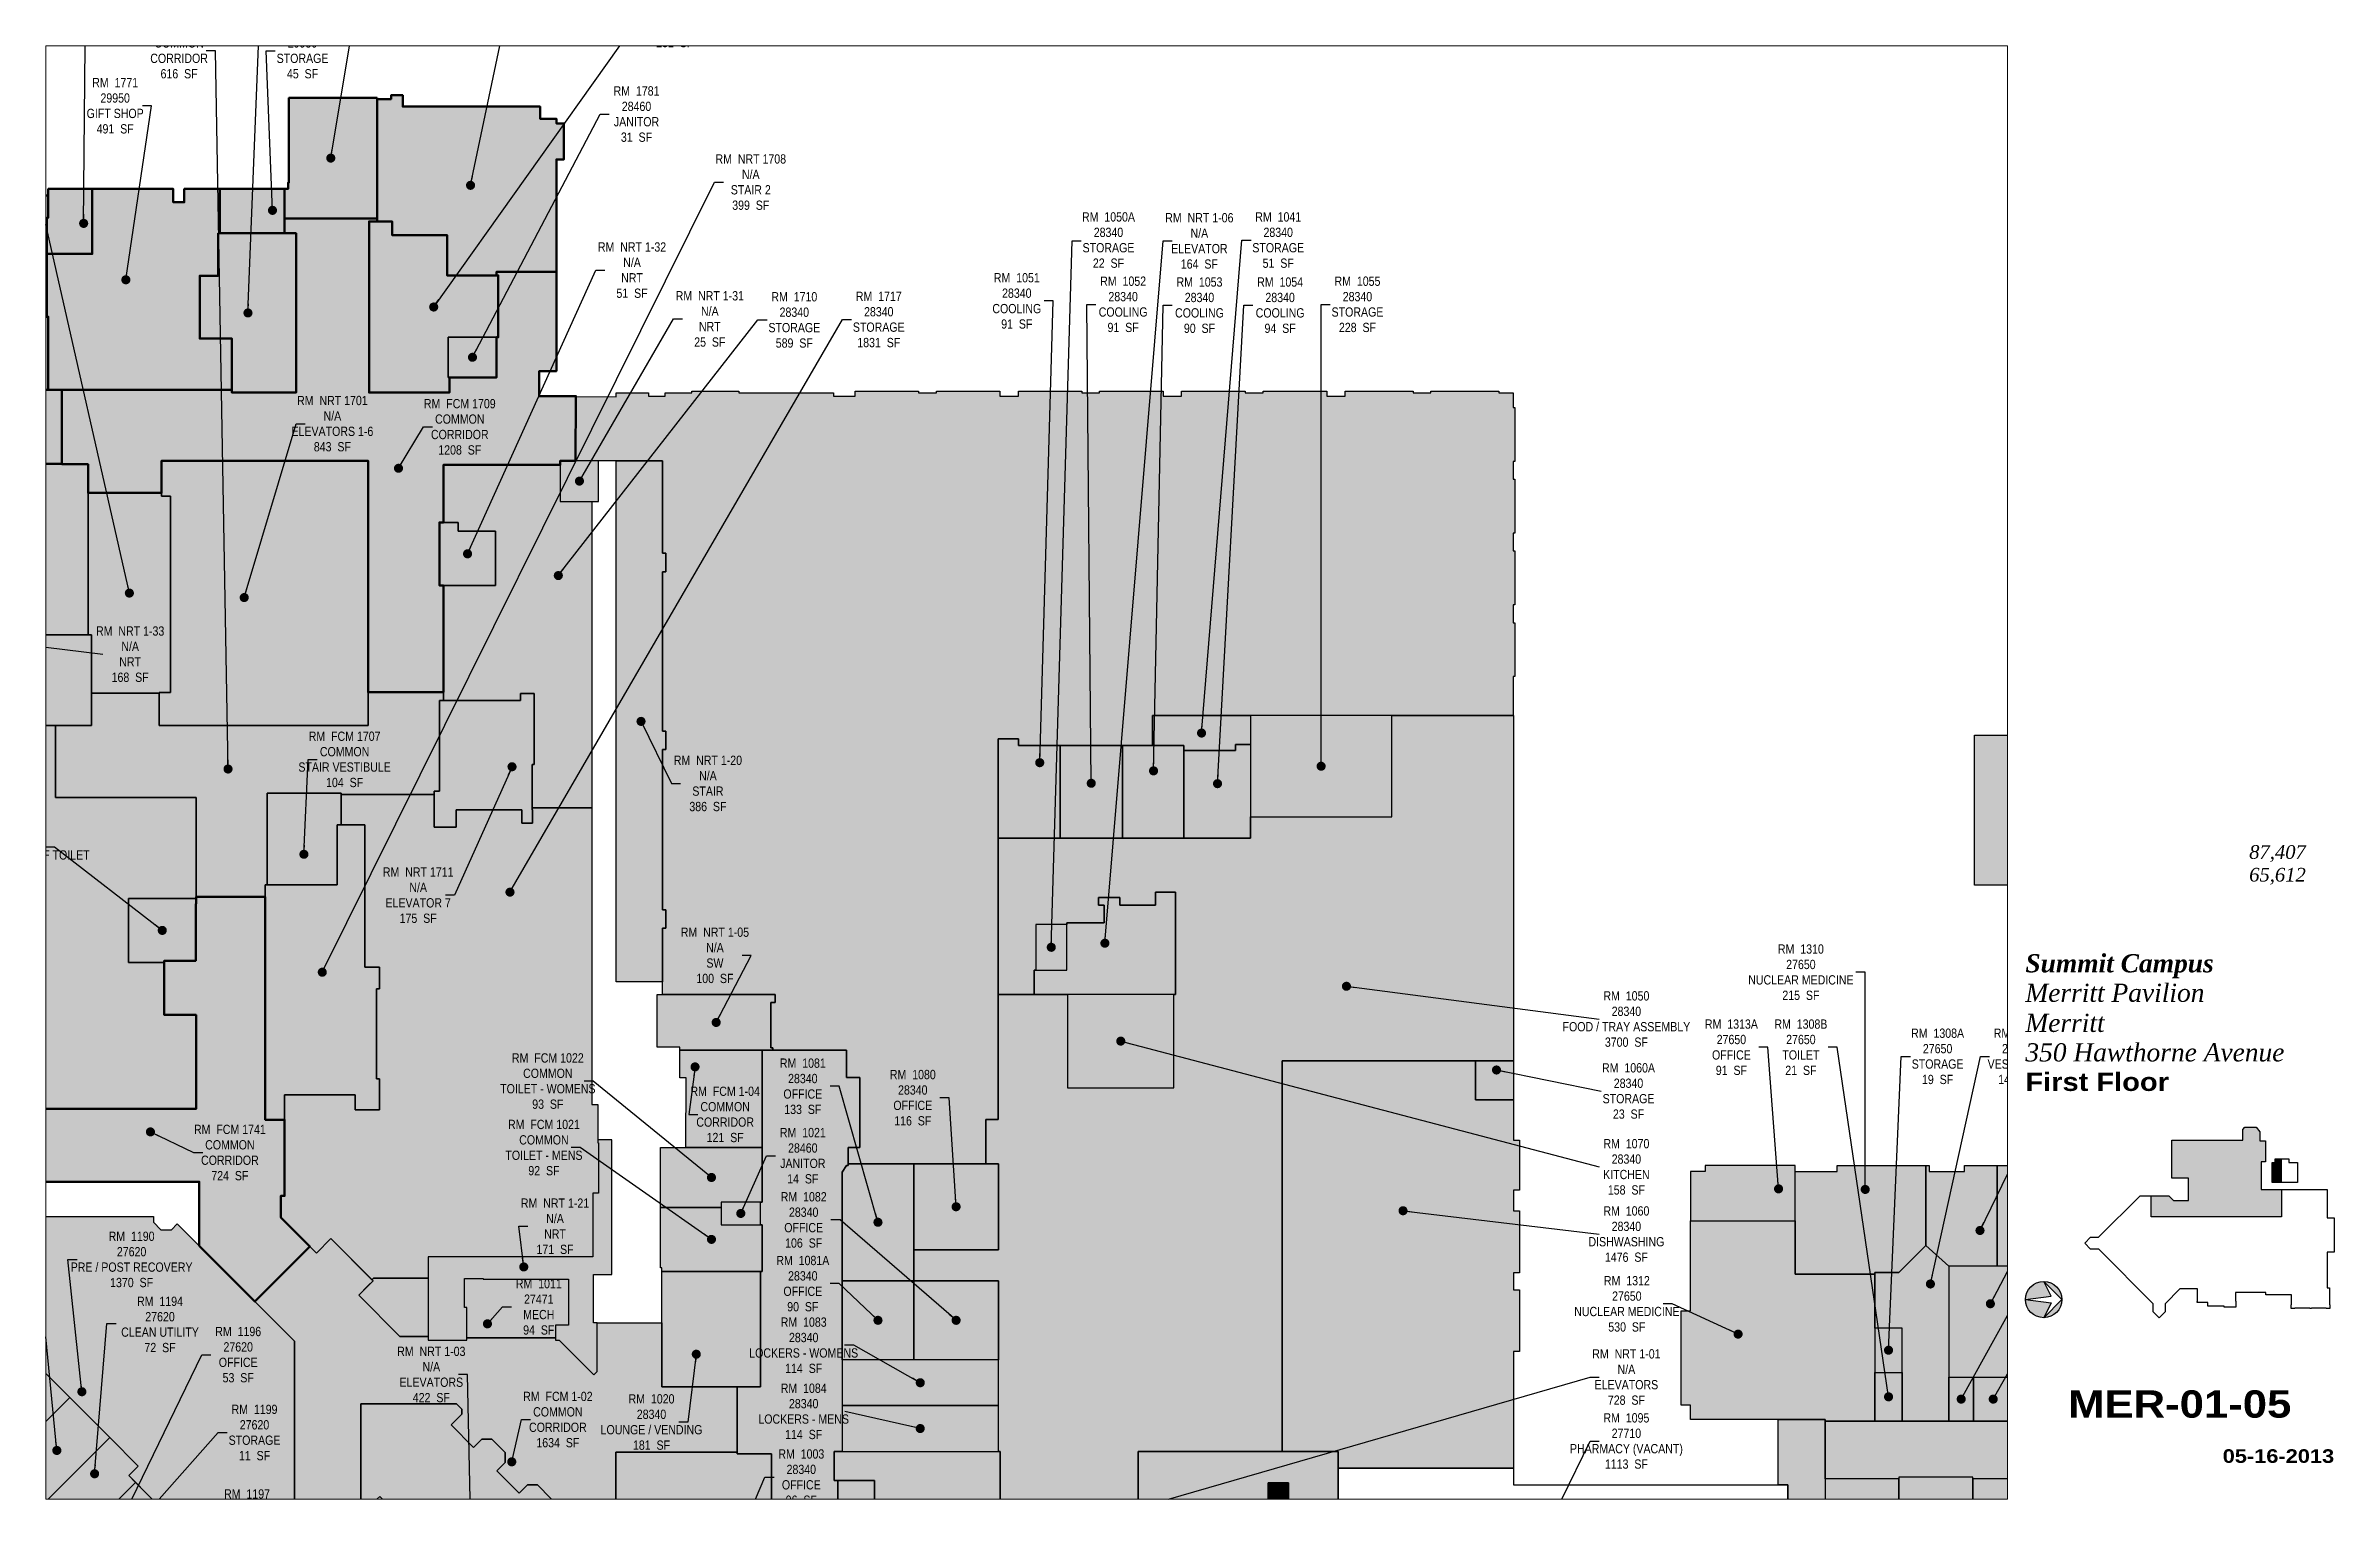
# Paper-space layout '05' of a CAD drawing. Header units: inches. Extents: x 0.9 to 16.7, y 0.5 to 10.5.
# The model-space entities are those that its viewports show. They can reach past a viewport. Long polylines and large blocks are cut down to what shows.
import ezdxf
from ezdxf.enums import TextEntityAlignment as Align

# ---------------------------------------------------------------- set-up
doc = ezdxf.new("R2010")
doc.units = ezdxf.units.IN
doc.header["$LTSCALE"] = 48
doc.header["$MEASUREMENT"] = 0
for name, color, linetype in [('0-LABEL', 3, 'Continuous'), ('1-NRT', 200, 'Continuous'), ('1-NRT-PTN', 253, 'Continuous'), ('2-BCM', 140, 'Continuous'), ('2-BCM-PTN', 250, 'Continuous'), ('3-FCM', 190, 'Continuous'), ('3-FCM-PTN', 9, 'Continuous'), ('4-OCC', 6, 'Continuous'), ('4-OCC-PTN', 95, 'Continuous'), ('4-VACANT', 60, 'Continuous'), ('T-8', 8, 'Continuous'), ('T-TEXT-8', 8, 'Continuous'), ('T-TTLB-TEXT', 5, 'Continuous')]:
    doc.layers.add(name, color=color, linetype=linetype)
doc.layers.add('T-VPRT', color=1, linetype='Continuous', plot=False)
doc.styles.add('ArialB', font='')
doc.styles.add('ArialN', font='ARIALN.TTF')
doc.styles.add('TimesI', font='timesi.ttf')
doc.styles.add('TimesIB', font='timesbi.ttf')
doc.styles.get('ArialB').set_extended_font_data('Arial Black')
doc.dimstyles.new('AB-220', dxfattribs={"dimscale": 220, "dimtxt": 0.070312, "dimasz": 0.0625, "dimexe": 0.0625, "dimexo": 0.125, "dimgap": 0.1875, "dimtad": 0, "dimdec": 4, "dimrnd": 0.0625, "dimzin": 0, "dimdsep": 46, "dimlunit": 4, "dimtxsty": 'ArialN', "dimblk": 'ARCHTICK', "dimcen": 0.0625, "dimclrd": 256, "dimclre": 256, "dimclrt": 256, "dimadec": 0, "dimazin": 0, "dimtfac": 1, "dimtdec": 4, "dimtofl": 0, "dimtmove": 2, "dimatfit": 3, "dimldrblk": 'DOT', "dimfxl": 0, "dimfrac": 2, "dimtolj": 1, "dimtzin": 0, "dimlwd": -1, "dimlwe": -1, "dimarcsym": 0})

psp = doc.layouts.new('05')

msp = doc.modelspace()

# ---------------------------------------------------------------- texts
at = {"layer": '0-LABEL', "char_height": 14, "attachment_point": 5, "style": 'ArialN'}
for s, insert in [('RM  FCM 1775\\PCOMMON\\PACCESSIBLE WOMENS TOILET\\P252  SF', (2462, 4535.3)), ('RM  FCM 1739\\PCOMMON\\PCORRIDOR\\P616  SF', (1711.4, 4488.1)), ('RM  1773\\P29950\\PSTORAGE\\P45  SF', (1898.3, 4488.1)), ('RM  1771\\P29950\\PGIFT SHOP\\P491  SF', (1614.6, 4404.7)), ('RM  1781\\P28460\\PJANITOR\\P31  SF', (2404, 4392.1)), ('RM  NRT 1708\\PN/A\\PSTAIR 2\\P399  SF', (2577, 4289.1)), ('RM  1050A\\P28340\\PSTORAGE\\P22  SF', (3118.6, 4201.4)), ('RM  NRT 1-06\\PN/A\\PELEVATOR\\P164  SF', (3256.2, 4200.1)), ('RM  1041\\P28340\\PSTORAGE\\P51  SF', (3375.6, 4201.4)), ('RM  NRT 1-32\\PN/A\\PNRT\\P51  SF', (2397.2, 4155.9)), ('RM  NRT 1-31\\PN/A\\PNRT\\P25  SF', (2515, 4082)), ('RM  1051\\P28340\\PCOOLING\\P91  SF', (2979.8, 4109.3)), ('RM  1052\\P28340\\PCOOLING\\P91  SF', (3140.8, 4104.1)), ('RM  1053\\P28340\\PCOOLING\\P90  SF', (3256.4, 4102.8)), ('RM  1054\\P28340\\PCOOLING\\P94  SF', (3378.5, 4102.8)), ('RM  1055\\P28340\\PSTORAGE\\P228  SF', (3495.6, 4104.1)), ('RM  1710\\P28340\\PSTORAGE\\P589  SF', (2642.9, 4080.5)), ('RM  1717\\P28340\\PSTORAGE\\P1831  SF', (2770.8, 4081.2)), ('RM  NRT 1701\\PN/A\\PELEVATORS 1-6\\P843  SF', (1943.5, 3923.5)), ('RM  FCM 1709\\PCOMMON\\PCORRIDOR\\P1208  SF', (2136.4, 3918.7)), ('RM  NRT 1-33\\PN/A\\PNRT\\P168  SF', (1637.3, 3574.6)), ('RM  FCM 1707\\PCOMMON\\PSTAIR VESTIBULE\\P104  SF', (1962, 3415.3)), ('RM  NRT 1-20\\PN/A\\PSTAIR\\P386  SF', (2512.1, 3378.9)), ('RM  1722\\P28340\\PACCESSIBLE STAFF TOILET\\P68  SF', (1467.7, 3282.3)), ('RM  NRT 1711\\PN/A\\PELEVATOR 7\\P175  SF', (2073.4, 3209.8)), ('RM  NRT 1-05\\PN/A\\PSW\\P100  SF', (2522.7, 3118.7)), ('RM  1310\\P27650\\PNUCLEAR MEDICINE\\P215  SF', (4167, 3093.2)), ('RM  1050\\P28340\\PFOOD / TRAY ASSEMBLY\\P3700  SF', (3902.8, 3022.3)), ('RM  1313A\\P27650\\POFFICE\\P91  SF', (4061.8, 2979.6)), ('RM  1308B\\P27650\\PTOILET\\P21  SF', (4167, 2979.6)), ('RM  1308A\\P27650\\PSTORAGE\\P19  SF', (4374, 2965.8)), ('RM  1308\\P27650\\PVESTIBULE\\P147  SF', (4493.8, 2965.8)), ('RM  FCM 1022\\PCOMMON\\PTOILET - WOMENS\\P93  SF', (2269.7, 2928.4)), ('RM  1081\\P28340\\POFFICE\\P133  SF', (2655.8, 2920.5)), ('RM  1080\\P28340\\POFFICE\\P116  SF', (2822.3, 2903.2)), ('RM  1060A\\P28340\\PSTORAGE\\P23  SF', (3906, 2913.4)), ('RM  FCM 1-04\\PCOMMON\\PCORRIDOR\\P121  SF', (2538.2, 2877.9)), ('RM  FCM 1741\\PCOMMON\\PCORRIDOR\\P724  SF', (1788.3, 2820.2)), ('RM  FCM 1021\\PCOMMON\\PTOILET - MENS\\P92  SF', (2263.8, 2827.7)), ('RM  1021\\P28460\\PJANITOR\\P14  SF', (2655.8, 2815.4)), ('RM  1070\\P28340\\PKITCHEN\\P158  SF', (3902.8, 2798.6)), ('RM  NRT 1-21\\PN/A\\PNRT\\P171  SF', (2280.6, 2708.6)), ('RM  1082\\P28340\\POFFICE\\P106  SF', (2657.1, 2718.2)), ('RM  1060\\P28340\\PDISHWASHING\\P1476  SF', (3902.8, 2696.8)), ('RM  1190\\P27620\\PPRE / POST RECOVERY\\P1370  SF', (1639.5, 2658.4)), ('RM  1081A\\P28340\\POFFICE\\P90  SF', (2655.8, 2621.8)), ('RM  1312\\P27650\\PNUCLEAR MEDICINE\\P530  SF', (3903.5, 2591.2)), ('RM  1194\\P27620\\PCLEAN UTILITY\\P72  SF', (1682.5, 2560)), ('RM  1011\\P27471\\PMECH\\P94  SF', (2256, 2586.6)), ('RM  1083\\P28340\\PLOCKERS - WOMENS\\P114  SF', (2657.1, 2528.5)), ('RM  1196\\P27620\\POFFICE\\P53  SF', (1800.9, 2514.3)), ('RM  NRT 1-03\\PN/A\\PELEVATORS\\P422  SF', (2093.3, 2484.2)), ('RM  NRT 1-01\\PN/A\\PELEVATORS\\P728  SF', (3902.8, 2480.4)), ('RM  1084\\P28340\\PLOCKERS - MENS\\P114  SF', (2657.1, 2428.4)), ('RM  1199\\P27620\\PSTORAGE\\P11  SF', (1825.6, 2396.4)), ('RM  FCM 1-02\\PCOMMON\\PCORRIDOR\\P1634  SF', (2284.9, 2416)), ('RM  1020\\P28340\\PLOUNGE / VENDING\\P181  SF', (2426.7, 2412.3)), ('RM  1095\\P27710\\PPHARMACY (VACANT)\\P1113  SF', (3902.8, 2383.6)), ('RM  1003\\P28340\\POFFICE\\P96  SF', (2653.5, 2328.9)), ('RM  1171\\P28460\\PJANITOR\\P38  SF', (1466.2, 2258.9)), ('RM  1197\\P27620\\PTOILET\\P61  SF', (1814.3, 2268.4))]:
    msp.add_mtext(s, dxfattribs=dict(at, insert=insert))

# ---------------------------------------------------------------- blocks, each defined once
blk = doc.blocks.new('n-arrow')
h = blk.add_hatch(color=256)
h.paths.add_polyline_path([(0, 0.125), (0.125, 0, 0.414214)])
h.paths.add_polyline_path([(0, 0.125, 0.414214), (-0.125, 0), (0.051, 0.022)])
h = blk.add_hatch(color=256)
h.paths.add_polyline_path([(0.051, -0.022), (-0.125, 0, 0.414214), (0, -0.125)])
h.paths.add_polyline_path([(0.125, 0), (0, -0.125, 0.414214)])
for p, q in [((-0.125, 0), (0.051, 0.022)), ((-0.125, 0), (0.051, -0.022)), ((0, 0.125), (0.125, 0)), ((0.051, 0.022), (0, 0.125)), ((0, -0.125), (0.125, 0)), ((0.051, -0.022), (0, -0.125))]:
    blk.add_line(p, q)
blk.add_circle((0, 0), 0.125)
blk = doc.blocks.new('AB-TB-text')
at = {"style": 'TimesI'}
for tag, p in [('GROSS', (1.93, 4.406)), ('USEABLE', (1.93, 4.25))]:
    blk.add_attdef(tag, text='', height=0.0938, dxfattribs=at).set_placement(p, align=Align.RIGHT)
for tag, style, p in [('CAMPUS', 'TimesIB', (0, 3.75)), ('PAVILION', 'TimesI', (0, 3.547)), ('BUILDING', 'TimesI', (0, 3.34)), ('STREET', 'TimesI', (0, 3.137))]:
    blk.add_attdef(tag, text='', height=0.125, dxfattribs=dict(style=style)).set_placement(p, align=Align.TOP_LEFT)
at = {"layer": 'T-TEXT-8', "style": 'ArialB'}
blk.add_attdef('FLOOR', text='', height=0.125, dxfattribs=at).set_placement((0, 2.934), align=Align.TOP_LEFT)
blk.add_attdef('DWG#', text='', height=0.188, dxfattribs=at).set_placement((1.062, 0.749), align=Align.TOP_CENTER)
blk.add_attdef('DATE', text='', height=0.0938, dxfattribs=at).set_placement((2.125, 0.25), align=Align.RIGHT)
blk = doc.blocks.new('_ArchTick')
at = {"const_width": 0.15}
blk.add_lwpolyline([(-0.5, -0.5), (0.5, 0.5)], dxfattribs=at)
blk = doc.blocks.new('_Dot')
at = {"lineweight": -2}
blk.add_line((-0.5, 0), (-1, 0), dxfattribs=at)
at = {"const_width": 0.5}
blk.add_lwpolyline([(-0.25, 0, 1), (0.25, 0, 1)], format="xyb", close=True, dxfattribs=at)

# ---------------------------------------------------------------- hatches: boundary and pattern name
at = {"layer": '1-NRT-PTN'}
h = msp.add_hatch(color=256, dxfattribs=at)
h.dxf.hatch_style = 1
h.paths.add_polyline_path([(1681.2, 3466.8), (1681.2, 3516.6), (1698.6, 3516.6), (1698.6, 3813.7), (1684.8, 3813.7), (1684.8, 3867.3), (1997.6, 3867.3), (1997.6, 3466.8)])
h = msp.add_hatch(color=256, dxfattribs=at)
h.dxf.hatch_style = 1
h.paths.add_polyline_path([(2288.6, 3805.8), (2346.6, 3805.8), (2346.6, 3867.3), (2288.6, 3867.3)])
h = msp.add_hatch(color=256, dxfattribs=at)
h.dxf.hatch_style = 1
h.paths.add_polyline_path([(2443.2, 3699.3), (2448.2, 3699.3), (2448.2, 3727.3), (2443.2, 3727.3), (2443.2, 3867.3), (2373.3, 3867.3), (2373.3, 3078.4), (2443.2, 3078.4), (2443.2, 3159.8), (2448.2, 3159.8), (2448.2, 3187.8), (2443.2, 3187.8), (2443.2, 3430.1), (2448.2, 3430.1), (2448.2, 3458.1), (2443.2, 3458.1)])
h = msp.add_hatch(color=256, dxfattribs=at)
h.dxf.hatch_style = 1
h.paths.add_polyline_path([(2133.8, 3774.1), (2133.8, 3760.6), (2190.6, 3760.6), (2190.6, 3678.8), (2105.6, 3678.8), (2105.6, 3774.1)])
h = msp.add_hatch(color=256, dxfattribs=at)
h.dxf.hatch_style = 1
h.paths.add_polyline_path([(1578.6, 3604.1), (1578.6, 3466.8), (1499.1, 3466.8), (1499.1, 3497.6), (1387.8, 3497.6), (1387.8, 3533.1), (1405.4, 3533.1), (1405.4, 3710.6), (1430.6, 3710.6), (1430.6, 3604.1)])
h = msp.add_hatch(color=256, dxfattribs=at)
h.dxf.hatch_style = 1
h.paths.add_polyline_path([(2249.1, 3515.1), (2249.1, 3407.8), (2246.1, 3407.8), (2246.1, 3338.8), (2246.3, 3338.8), (2246.3, 3318.7), (2230.2, 3318.7), (2230.2, 3338.8), (2131.1, 3338.8), (2131.1, 3312.9), (2097.6, 3312.9), (2097.6, 3367.1), (2105.6, 3367.1), (2105.6, 3504.3), (2228.1, 3504.3), (2228.1, 3515.1)])
h = msp.add_hatch(color=256, dxfattribs=at)
h.dxf.hatch_style = 1
h.paths.add_polyline_path([(1992.8, 3316.3), (1992.8, 3100.8), (2014.6, 3100.8), (2014.6, 3068), (2010.3, 3068), (2010.3, 2931.6), (2014.6, 2931.6), (2014.6, 2885.1), (1977.8, 2885.1), (1977.8, 2907.5), (1871.2, 2907.5), (1871.2, 2870), (1841.8, 2870), (1841.8, 3225.7), (1950.6, 3225.7), (1950.6, 3316.3)])
for points in [[(3220.3, 3059.6), (3006, 3059.6), (3006, 3096.3), (3055.3, 3096.3), (3055.3, 3168.2), (3112.2, 3168.2), (3112.2, 3194.5), (3103.4, 3194.5), (3103.4, 3206.5), (3136, 3206.5), (3136, 3194.5), (3189.7, 3194.5), (3189.7, 3214.5), (3220.3, 3214.5)], [(2607.5, 2978.8), (2610.5, 2978.8), (2610.5, 2975), (2469.5, 2975), (2469.5, 2979.7), (2435.5, 2979.7), (2435.5, 3059.4), (2455.5, 3059.4), (2455.5, 3059.3), (2613.7, 3059.3), (2613.7, 3047.3), (2607.5, 3047.3)], [(1986.5, 2439.8), (2131.5, 2439.8), (2139.3, 2432), (2139.3, 2424), (2123.2, 2407.9), (2157.1, 2373.9), (2169.8, 2386.6), (2184.8, 2386.6), (2205.3, 2366.1), (2205.3, 2351.1), (2192.6, 2338.4), (2226.4, 2304.7), (2239, 2317.3), (2254, 2317.3), (2274.5, 2296.8), (2274.5, 2281.8), (2261.9, 2269.2), (2295.6, 2235.5), (2299.3, 2239.2), (2319.1, 2219.3), (2203.7, 2103.9), (2183.8, 2123.7), (2187.5, 2127.4), (2153.7, 2161.3), (2143.1, 2150.7), (2128.1, 2150.7), (2107.7, 2171), (2107.7, 2186), (2118.4, 2196.6), (2084.4, 2230.5), (2073.8, 2219.9), (2058.8, 2219.9), (2038.5, 2240.3), (2038.5, 2255.3), (2049.1, 2265.9), (2015.1, 2299.8), (2004.5, 2289.2), (1989.5, 2289.2), (1986.5, 2292.3)], [(2371, 2021.2), (2371, 2226.3), (2372.8, 2226.3), (2372.8, 2366.9), (2556.5, 2366.9), (2556.5, 2364.3), (2608.2, 2364.3), (2608.2, 2281.3), (2496.1, 2281.3), (2496.1, 2153.3), (2530, 2153.3), (2530, 2106), (2496.1, 2106), (2496.1, 2049), (2510.9, 2049), (2511, 2039.3), (2490.3, 2021.2), (2472.4, 2021.2), (2472.4, 2043.8), (2422.3, 2043.8), (2422.3, 2021.2)], [(2703.5, 2323.9), (2703.5, 2367.8), (2954.6, 2367.8), (2954.6, 2291.2), (2980.8, 2291.2), (2980.8, 2282.1), (3021.7, 2282.1), (3021.7, 2291.2), (3073.9, 2291.2), (3073.9, 2282.1), (3146.5, 2282.1), (3146.5, 2293.8), (3163.5, 2293.8), (3163.5, 2367.8), (3466.6, 2367.8), (3466.6, 2279.2), (3391.1, 2279.2), (3391.1, 2320.5), (3360.2, 2320.5), (3360.2, 2265.5), (3216.1, 2265.5), (3216.1, 2151.1), (3126.3, 2151.1), (3126.3, 2167.1), (3078.5, 2167.1), (3078.5, 2151.1), (3028.5, 2151.1), (3028.5, 2167.1), (2980.8, 2167.1), (2980.8, 2151.1), (2927, 2151.1), (2927, 2167.1), (2879.3, 2167.1), (2879.3, 2151.1), (2839, 2151.1), (2839, 2167.1), (2791.3, 2167.1), (2791.3, 2151.1), (2747, 2151.1), (2747, 2204.8), (2755.7, 2204.8), (2755.7, 2258.1), (2764.4, 2258.1), (2764.4, 2323.9)], [(4427.2, 2329.1), (4315.2, 2329.1), (4315.2, 2104.9), (4427.2, 2104.9)]]:
    msp.add_hatch(color=256, dxfattribs=at).paths.add_polyline_path(points)
h = msp.add_hatch(color=256, dxfattribs=at)
h.dxf.hatch_style = 1
h.paths.add_polyline_path([(2366.7, 2839.4), (2345.6, 2839.4), (2345.6, 2835.1), (2346.6, 2835.1), (2346.6, 2758.6), (2337.7, 2758.6), (2337.7, 2662.6), (2088.5, 2662.6), (2088.5, 2536.1), (2146.9, 2536.1), (2146.9, 2585.6), (2143.4, 2585.6), (2143.4, 2629.6), (2171.9, 2629.6), (2171.9, 2628.6), (2301.1, 2628.6), (2301.1, 2559.2), (2281.4, 2559.2), (2281.4, 2536.1), (2286.9, 2536.1), (2339.2, 2483.7), (2344.2, 2488.7), (2344.2, 2562.7), (2338.9, 2562.7), (2338.9, 2635.7), (2366.7, 2635.7)])
at = {"layer": '2-BCM-PTN'}
h = msp.add_hatch(color=256, dxfattribs=at)
h.dxf.hatch_style = 1
h.paths.add_polyline_path([(1534.1, 3974.7), (1791.3, 3974.7), (1791.3, 3970.6), (1888.6, 3970.6), (1888.6, 4211.7), (1870.8, 4211.7), (1870.8, 4234.3), (2011.3, 4234.3), (2011.3, 4229.6), (1999.1, 4229.6), (1999.1, 3970.6), (2120.6, 3970.6), (2120.6, 3993.6), (2192.2, 3993.6), (2192.2, 4054.4), (2194.6, 4054.4), (2194.7, 4147.9), (2192.2, 4147.9), (2192.2, 4153.5), (2282.7, 4153.5), (2282.7, 4003.1), (2256.6, 4003.1), (2256.6, 3965.3), (2312.2, 3965.3), (2311.7, 3867.3), (2288.6, 3867.3), (2288.6, 3861.2), (2111.7, 3861.2), (2111.7, 3774.1), (2105.6, 3774.1), (2105.6, 3678.8), (2111.7, 3678.8), (2111.7, 3517.1), (1997.6, 3517.1), (1997.6, 3867.3), (1684.8, 3867.3), (1684.8, 3818.6), (1573.7, 3818.6), (1573.7, 3862.2), (1534.1, 3862.2)])
h = msp.add_hatch(color=256, dxfattribs=at)
h.dxf.hatch_style = 1
edge = h.paths.add_edge_path()
edge.add_line((1102.5, 3140.3), (1094.3, 3136))
edge.add_line((1094.3, 3136), (1087.9, 3148.3))
edge.add_line((1087.9, 3148.3), (1086.6, 3147.5))
edge.add_arc((1533.8, 3375.5), 502, 191.6195, 207.0127, ccw=False)
edge.add_line((1042.1, 3274.4), (1043.1, 3274.6))
edge.add_arc((1533.8, 3375.5), 501, 171.8373, 191.6195, ccw=False)
edge.add_line((1037.9, 3446.6), (1041.6, 3444.4))
edge.add_line((1041.6, 3444.4), (1041.6, 3444.4))
edge.add_arc((1349.9, 3407.8), 310.4, 160.2242, 173.2122, ccw=False)
edge.add_line((1057.7, 3512.8), (1062.1, 3510.3))
edge.add_line((1062.1, 3510.3), (1072.2, 3541.3))
edge.add_line((1072.2, 3541.3), (1077.7, 3555.6))
edge.add_line((1077.7, 3555.6), (1083.5, 3569.6))
edge.add_line((1083.5, 3569.6), (1089.8, 3583.5))
edge.add_line((1089.8, 3583.5), (1096.6, 3597.1))
edge.add_line((1096.6, 3597.1), (1105, 3612.8))
edge.add_line((1105, 3612.8), (1110.2, 3621.9))
edge.add_line((1110.2, 3621.9), (1115.6, 3630.9))
edge.add_line((1115.6, 3630.9), (1122.5, 3641.8))
edge.add_line((1122.5, 3641.8), (1130.8, 3654.1))
edge.add_line((1130.8, 3654.1), (1139.6, 3666.3))
edge.add_line((1139.6, 3666.3), (1148.7, 3678.1))
edge.add_line((1148.7, 3678.1), (1158.2, 3689.7))
edge.add_line((1158.2, 3689.7), (1168, 3700.9))
edge.add_line((1168, 3700.9), (1178.1, 3711.9))
edge.add_line((1178.1, 3711.9), (1188.6, 3722.5))
edge.add_line((1188.6, 3722.5), (1199.4, 3732.9))
edge.add_line((1199.4, 3732.9), (1210.5, 3742.8))
edge.add_line((1210.5, 3742.8), (1221.9, 3752.5))
edge.add_line((1221.9, 3752.5), (1233.6, 3761.8))
edge.add_line((1233.6, 3761.8), (1245.6, 3770.7))
edge.add_line((1245.6, 3770.7), (1257.9, 3779.2))
edge.add_line((1257.9, 3779.2), (1270.4, 3787.4))
edge.add_line((1270.4, 3787.4), (1283.1, 3795.2))
edge.add_line((1283.1, 3795.2), (1296.1, 3802.6))
edge.add_line((1296.1, 3802.6), (1309.3, 3809.6))
edge.add_line((1309.3, 3809.6), (1322.7, 3816.2))
edge.add_line((1322.7, 3816.2), (1336.3, 3822.4))
edge.add_line((1336.3, 3822.4), (1350.1, 3828.1))
edge.add_line((1350.1, 3828.1), (1364.1, 3833.5))
edge.add_line((1364.1, 3833.5), (1378.2, 3838.4))
edge.add_line((1378.2, 3838.4), (1392.4, 3842.9))
edge.add_line((1392.4, 3842.9), (1406.8, 3846.9))
edge.add_line((1406.8, 3846.9), (1430.6, 3852.8))
edge.add_line((1430.6, 3852.8), (1430.6, 3849.5))
edge.add_arc((1531.6, 3374.3), 485.7, 99.2208, 102.0008, ccw=False)
edge.add_line((1453.7, 3853.8), (1453.6, 3855))
edge.add_line((1453.6, 3855), (1497.4, 3860.1))
edge.add_line((1497.4, 3860.1), (1497.5, 3858.9))
edge.add_arc((1531.6, 3374.3), 485.7, 92.9093, 94.0238, ccw=False)
edge.add_line((1506.9, 3859.5), (1506.9, 3862.7))
edge.add_line((1506.9, 3862.7), (1534.1, 3862.7))
edge.add_line((1534.1, 3862.7), (1534.1, 3974.7))
edge.add_line((1534.1, 3974.7), (1450.5, 3974.7))
edge.add_line((1450.5, 3974.7), (1396.5, 3974.7))
edge.add_line((1396.5, 3974.7), (1388.3, 3974.7))
edge.add_line((1388.3, 3974.7), (1388.3, 4068.6))
edge.add_line((1388.3, 4068.6), (1312.6, 4068.6))
edge.add_line((1312.6, 4068.6), (1312.6, 4138.1))
edge.add_line((1312.6, 4138.1), (1303.1, 4138.1))
edge.add_line((1303.1, 4138.1), (1303.1, 4138.4))
edge.add_line((1303.1, 4138.4), (1300.5, 4138.5))
edge.add_line((1300.5, 4138.5), (1300.7, 4142.7))
edge.add_line((1300.7, 4142.7), (1271.9, 4143.8))
edge.add_line((1271.9, 4143.8), (1269.4, 4143.9))
edge.add_line((1269.4, 4143.9), (1231.9, 4144.1))
edge.add_line((1231.9, 4144.1), (1229.3, 4144.1))
edge.add_line((1229.3, 4144.1), (1191.9, 4142.9))
edge.add_line((1191.9, 4142.9), (1189.3, 4142.7))
edge.add_line((1189.3, 4142.7), (1151.9, 4140.2))
edge.add_line((1151.9, 4140.2), (1149.4, 4139.9))
edge.add_line((1149.4, 4139.9), (1112.1, 4136))
edge.add_line((1112.1, 4136), (1109.5, 4135.7))
edge.add_line((1109.5, 4135.7), (1072.4, 4130.3))
edge.add_line((1072.4, 4130.3), (1069.9, 4129.9))
edge.add_line((1069.9, 4129.9), (1033, 4123.2))
edge.add_line((1033, 4123.2), (1030.5, 4122.7))
edge.add_line((1030.5, 4122.7), (993.9, 4114.6))
edge.add_line((993.9, 4114.6), (994.9, 4110.5))
edge.add_line((994.9, 4110.5), (993.4, 4110.1))
edge.add_line((993.4, 4110.1), (1022.8, 3998))
edge.add_line((1022.8, 3998), (833.1, 3948.2))
edge.add_line((833.1, 3948.2), (834.6, 3942.6))
edge.add_line((834.6, 3942.6), (826.5, 3939.8))
edge.add_line((826.5, 3939.8), (825.1, 3943.9))
edge.add_line((825.1, 3943.9), (800, 3935.4))
edge.add_line((800, 3935.4), (797.6, 3934.5))
edge.add_line((797.6, 3934.5), (762.7, 3920.7))
edge.add_line((762.7, 3920.7), (760.4, 3919.7))
edge.add_line((760.4, 3919.7), (726.3, 3903.9))
edge.add_line((726.3, 3903.9), (724, 3902.8))
edge.add_line((724, 3902.8), (690.9, 3885.2))
edge.add_line((690.9, 3885.2), (688.7, 3883.9))
edge.add_line((688.7, 3883.9), (656.6, 3864.5))
edge.add_line((656.6, 3864.5), (654.4, 3863.1))
edge.add_line((654.4, 3863.1), (623.5, 3842))
edge.add_line((623.5, 3842), (621.4, 3840.5))
edge.add_line((621.4, 3840.5), (591.7, 3817.6))
edge.add_line((591.7, 3817.6), (821, 3584.6))
edge.add_line((821, 3584.6), (612, 3375.6))
edge.add_line((612, 3375.6), (405.7, 3581.9))
edge.add_line((405.7, 3581.9), (404.7, 3580))
edge.add_line((404.7, 3580), (401, 3582))
edge.add_line((401, 3582), (392.9, 3566.8))
edge.add_line((392.9, 3566.8), (391.8, 3564.5))
edge.add_line((391.8, 3564.5), (376.7, 3530.2))
edge.add_line((376.7, 3530.2), (375.7, 3527.5))
edge.add_line((375.7, 3527.5), (364, 3492.1))
edge.add_line((364, 3492.1), (363.3, 3489.6))
edge.add_line((363.3, 3489.6), (354.9, 3453.1))
edge.add_line((354.9, 3453.1), (354.4, 3450.5))
edge.add_line((354.4, 3450.5), (349.6, 3413.3))
edge.add_line((349.6, 3413.3), (349.4, 3410.7))
edge.add_line((349.4, 3410.7), (348.2, 3373.2))
edge.add_line((348.2, 3373.2), (352.3, 3373.1))
edge.add_line((352.3, 3373.1), (352.4, 3371.2))
edge.add_line((352.4, 3371.2), (473.6, 3354.8))
edge.add_line((473.6, 3354.8), (447.6, 3161.9))
edge.add_line((447.6, 3161.9), (423.3, 3144.7))
edge.add_line((423.3, 3144.7), (400.1, 3124))
edge.add_line((400.1, 3124), (404.1, 3119.5))
edge.add_line((404.1, 3119.5), (404.1, 3119.5))
edge.add_arc((596.1, 2927.8), 271.4, 135.036, 141.835)
edge.add_line((382.8, 3095.5), (340.9, 3101.1))
edge.add_line((340.9, 3101.1), (340.7, 3100.2))
edge.add_line((340.7, 3100.2), (335, 3063.2))
edge.add_line((335, 3063.2), (334.6, 3060.8))
edge.add_line((334.6, 3060.8), (327.3, 3024))
edge.add_line((327.3, 3024), (326.8, 3021.6))
edge.add_line((326.8, 3021.6), (318, 2985.1))
edge.add_line((318, 2985.1), (317.4, 2982.8))
edge.add_line((317.4, 2982.8), (307.1, 2946.7))
edge.add_line((307.1, 2946.7), (306.4, 2944.3))
edge.add_line((306.4, 2944.3), (294.8, 2908.7))
edge.add_line((294.8, 2908.7), (294, 2906.4))
edge.add_line((294, 2906.4), (293.5, 2905.1))
edge.add_line((293.5, 2905.1), (364.7, 2880.2))
edge.add_line((364.7, 2880.2), (368.1, 2870.8))
edge.add_line((368.1, 2870.8), (371.7, 2861.6))
edge.add_line((371.7, 2861.6), (375.7, 2852.5))
edge.add_line((375.7, 2852.5), (380, 2843.5))
edge.add_line((380, 2843.5), (384.6, 2834.8))
edge.add_line((384.6, 2834.8), (385.7, 2835.3))
edge.add_line((385.7, 2835.3), (410.5, 2797.5))
edge.add_line((410.5, 2797.5), (409.5, 2796.8))
edge.add_line((409.5, 2796.8), (410.1, 2796))
edge.add_line((410.1, 2796), (410.8, 2795.2))
edge.add_line((410.8, 2795.2), (414.9, 2790.1))
edge.add_line((414.9, 2790.1), (415.5, 2789.4))
edge.add_line((415.5, 2789.4), (416.4, 2790.1))
edge.add_line((416.4, 2790.1), (448, 2757.8))
edge.add_line((448, 2757.8), (447.3, 2756.9))
edge.add_line((447.3, 2756.9), (454.7, 2750.7))
edge.add_line((454.7, 2750.7), (462.3, 2744.7))
edge.add_line((462.3, 2744.7), (470.1, 2739))
edge.add_line((470.1, 2739), (478.1, 2733.5))
edge.add_line((478.1, 2733.5), (486.2, 2728.4))
edge.add_line((486.2, 2728.4), (491.8, 2725.1))
edge.add_line((491.8, 2725.1), (492.7, 2724.6))
edge.add_line((492.7, 2724.6), (493.3, 2725.6))
edge.add_line((493.3, 2725.6), (534.2, 2706.3))
edge.add_line((534.2, 2706.3), (533.8, 2705.2))
edge.add_line((533.8, 2705.2), (541.4, 2702.5))
edge.add_line((541.4, 2702.5), (549.2, 2699.9))
edge.add_line((549.2, 2699.9), (557, 2697.6))
edge.add_line((557, 2697.6), (564.8, 2695.5))
edge.add_line((564.8, 2695.5), (570.5, 2694.2))
edge.add_line((570.5, 2694.2), (571.5, 2693.9))
edge.add_line((571.5, 2693.9), (571.8, 2695.1))
edge.add_line((571.8, 2695.1), (616.5, 2688.7))
edge.add_line((616.5, 2688.7), (616.4, 2687.5))
edge.add_line((616.4, 2687.5), (625, 2687.1))
edge.add_line((625, 2687.1), (633.5, 2687))
edge.add_line((633.5, 2687), (642.1, 2687.1))
edge.add_line((642.1, 2687.1), (648, 2687.4))
edge.add_line((648, 2687.4), (649, 2687.4))
edge.add_line((649, 2687.4), (648.9, 2688.6))
edge.add_line((648.9, 2688.6), (693.7, 2694.6))
edge.add_line((693.7, 2694.6), (694, 2693.4))
edge.add_line((694, 2693.4), (703.1, 2695.6))
edge.add_line((703.1, 2695.6), (712.2, 2698))
edge.add_line((712.2, 2698), (721.2, 2700.7))
edge.add_line((721.2, 2700.7), (763.3, 2610.4))
edge.add_line((763.3, 2610.4), (830.1, 2660.8))
edge.add_line((830.1, 2660.8), (778.1, 2729.8))
edge.add_line((778.1, 2729.8), (787.6, 2735.7))
edge.add_line((787.6, 2735.7), (796.9, 2742.1))
edge.add_line((796.9, 2742.1), (805.9, 2748.8))
edge.add_line((805.9, 2748.8), (814.6, 2755.8))
edge.add_line((814.6, 2755.8), (823.1, 2763.2))
edge.add_line((823.1, 2763.2), (831.2, 2770.9))
edge.add_line((831.2, 2770.9), (839.1, 2779))
edge.add_line((839.1, 2779), (846.6, 2787.3))
edge.add_line((846.6, 2787.3), (853.8, 2796))
edge.add_line((853.8, 2796), (860.6, 2804.9))
edge.add_line((860.6, 2804.9), (867, 2814.1))
edge.add_line((867, 2814.1), (873.1, 2823.5))
edge.add_line((873.1, 2823.5), (878.9, 2833.3))
edge.add_arc((710.9, 2928.9), 193.3, 330.3544, 332.2201)
edge.add_line((881.9, 2838.8), (886.9, 2848.6))
edge.add_line((886.9, 2848.6), (891.5, 2858.6))
edge.add_line((891.5, 2858.6), (895.7, 2868.8))
edge.add_line((895.7, 2868.8), (899.5, 2879.2))
edge.add_line((899.5, 2879.2), (902.9, 2889.7))
edge.add_line((902.9, 2889.7), (905.9, 2900.3))
edge.add_line((905.9, 2900.3), (908.5, 2911))
edge.add_line((908.5, 2911), (910.6, 2921.8))
edge.add_line((910.6, 2921.8), (912.4, 2932.7))
edge.add_line((912.4, 2932.7), (913.7, 2943.7))
edge.add_line((913.7, 2943.7), (914.5, 2954.6))
edge.add_line((914.5, 2954.6), (915, 2965.7))
edge.add_arc((621.8, 2971.2), 293.2, 358.9127, 360.1612)
edge.add_line((915, 2972.1), (914.8, 2982))
edge.add_line((914.8, 2982), (914.2, 2992))
edge.add_line((914.2, 2992), (913.3, 3001.9))
edge.add_line((913.3, 3001.9), (912.1, 3011.7))
edge.add_line((912.1, 3011.7), (910.4, 3021.6))
edge.add_line((910.4, 3021.6), (908.5, 3031.3))
edge.add_line((908.5, 3031.3), (906.2, 3041))
edge.add_line((906.2, 3041), (903.5, 3050.6))
edge.add_line((903.5, 3050.6), (900.6, 3060.1))
edge.add_line((900.6, 3060.1), (897.2, 3069.5))
edge.add_line((897.2, 3069.5), (913.7, 3085.9))
edge.add_line((913.7, 3085.9), (921.5, 3087))
edge.add_line((921.5, 3087), (929.4, 3087.5))
edge.add_line((929.4, 3087.5), (937.3, 3087.6))
edge.add_line((937.3, 3087.6), (945.2, 3087.3))
edge.add_line((945.2, 3087.3), (953, 3086.5))
edge.add_line((953, 3086.5), (960.8, 3085.3))
edge.add_line((960.8, 3085.3), (968.6, 3083.7))
edge.add_line((968.6, 3083.7), (976.2, 3081.6))
edge.add_line((976.2, 3081.6), (983.7, 3079))
edge.add_line((983.7, 3079), (991, 3076.1))
edge.add_line((991, 3076.1), (998.1, 3072.7))
edge.add_line((998.1, 3072.7), (1005.1, 3069))
edge.add_line((1005.1, 3069), (1010.1, 3066))
edge.add_line((1010.1, 3066), (1015, 3062.7))
edge.add_line((1015, 3062.7), (1019.7, 3059.2))
edge.add_arc((960.1, 2983.4), 96.3, 37.5517, 51.7993, ccw=False)
edge.add_line((1036.5, 3042.2), (1057.3, 3013.9))
edge.add_line((1057.3, 3013.9), (1083.8, 2977.9))
edge.add_line((1083.8, 2977.9), (1165.6, 2866.7))
edge.add_line((1165.6, 2866.7), (1022.2, 2723.2))
edge.add_line((1022.2, 2723.2), (1093.5, 2651.9))
edge.add_line((1093.5, 2651.9), (1138.1, 2696.5))
edge.add_line((1138.1, 2696.5), (1147.5, 2687.1))
edge.add_line((1147.5, 2687.1), (1249.3, 2788.9))
edge.add_line((1249.3, 2788.9), (1262.2, 2776.1))
edge.add_line((1262.2, 2776.1), (1445.4, 2776.1))
edge.add_line((1445.4, 2776.1), (1445.4, 2886.2))
edge.add_line((1445.4, 2886.2), (1399.8, 2886.2))
edge.add_line((1399.8, 2886.2), (1399.8, 2930.6))
edge.add_line((1399.8, 2930.6), (1317.1, 2930.6))
edge.add_line((1317.1, 2930.6), (1317.1, 2945.7))
edge.add_arc((1331.6, 3064.8), 120, 237.2006, 263.0705, ccw=False)
edge.add_arc((1531.3, 3374.8), 488.8, 229.1043, 237.2005, ccw=False)
edge.add_arc((1531.3, 3374.8), 488.7, 213.7487, 229.1043, ccw=False)
edge.add_arc((1523.9, 3369.7), 479.7, 208.5622, 213.7328, ccw=False)
edge.add_line((1102.5, 3140.3), (1094.3, 3136))
edge.add_line((1094.3, 3136), (1102.5, 3140.3))
at = {"layer": '3-FCM-PTN'}
h = msp.add_hatch(color=256, dxfattribs=at)
h.dxf.hatch_style = 1
h.paths.add_polyline_path([(2011.3, 4416.7), (2011.3, 4256.3), (2011.3, 4242.8), (2011.3, 4234.3), (1870.8, 4234.3), (1870.8, 4278.8), (1876.3, 4278.8), (1876.3, 4288.3), (1877.8, 4288.3), (1877.8, 4416.7)])
h = msp.add_hatch(color=256, dxfattribs=at)
h.dxf.hatch_style = 1
h.paths.add_polyline_path([(1534.1, 3974.7), (1791.3, 3974.7), (1791.3, 3970.6), (1888.6, 3970.6), (1888.6, 4211.7), (1870.8, 4211.7), (1870.8, 4234.3), (2011.3, 4234.3), (2011.3, 4229.6), (1999.1, 4229.6), (1999.1, 3970.6), (2120.6, 3970.6), (2120.6, 3993.6), (2192.2, 3993.6), (2192.2, 4054.4), (2194.6, 4054.4), (2194.7, 4147.9), (2192.2, 4147.9), (2192.2, 4153.5), (2282.7, 4153.5), (2282.7, 4003.1), (2256.6, 4003.1), (2256.6, 3965.3), (2312.2, 3965.3), (2311.7, 3867.3), (2288.6, 3867.3), (2288.6, 3861.2), (2111.7, 3861.2), (2111.7, 3774.1), (2105.6, 3774.1), (2105.6, 3678.8), (2111.7, 3678.8), (2111.7, 3517.1), (1997.6, 3517.1), (1997.6, 3867.3), (1684.8, 3867.3), (1684.8, 3818.6), (1573.7, 3818.6), (1573.7, 3862.2), (1534.1, 3862.2)])
h = msp.add_hatch(color=256, dxfattribs=at)
h.dxf.hatch_style = 1
h.paths.add_polyline_path([(2117.2, 4209), (2117.2, 4148), (2194.6, 4147.9), (2194.6, 4054.4), (2119, 4054.4), (2119, 3993.6), (2120.6, 3993.6), (2120.6, 3970.6), (1999.1, 3970.6), (1999.1, 4229.6), (2033.8, 4229.6), (2033.8, 4209)])
h = msp.add_hatch(color=256, dxfattribs=at)
h.dxf.hatch_style = 1
h.paths.add_polyline_path([(1888.6, 4211.7), (1888.6, 3970.6), (1791.3, 3970.6), (1791.3, 4052.3), (1742.8, 4052.3), (1742.8, 4147.5), (1770.8, 4147.5), (1770.8, 4211.7)])
h = msp.add_hatch(color=256, dxfattribs=at)
h.dxf.hatch_style = 1
h.paths.add_polyline_path([(1684.8, 3818.6), (1684.8, 3813.7), (1698.6, 3813.7), (1698.6, 3516.6), (1681.2, 3516.6), (1681.2, 3515.6), (1578.6, 3515.6), (1578.6, 3604.1), (1573.7, 3604.1), (1573.7, 3818.6)])
h = msp.add_hatch(color=256, dxfattribs=at)
h.dxf.hatch_style = 1
h.paths.add_polyline_path([(2111.7, 3517.1), (2111.7, 3504.3), (2105.6, 3504.3), (2105.6, 3367.1), (2097.6, 3367.1), (2097.6, 3362.2), (1956.7, 3362.2), (1956.7, 3364), (1845, 3364), (1844.9, 3225.7), (1841.8, 3225.7), (1841.8, 3207.1), (1737, 3207.1), (1737, 3357.6), (1524.5, 3357.6), (1524.5, 3466.8), (1578.6, 3466.8), (1578.6, 3515.6), (1681.2, 3515.6), (1681.4, 3466.8), (1997.6, 3466.8), (1997.6, 3517.1)])
h = msp.add_hatch(color=256, dxfattribs=at)
h.dxf.hatch_style = 1
h.paths.add_polyline_path([(1956.7, 3364), (1956.7, 3316.3), (1950.6, 3316.3), (1950.6, 3225.7), (1844.9, 3225.7), (1844.9, 3364)])
h = msp.add_hatch(color=256, dxfattribs=at)
h.dxf.hatch_style = 1
h.paths.add_polyline_path([(1841.8, 3207.1), (1841.8, 2870), (1871.2, 2870), (1871.2, 2754.6), (1865.3, 2754.6), (1865.3, 2722), (1909.5, 2677.8), (1826.3, 2594.6), (1741.8, 2679.1), (1741.8, 2776.1), (1445.4, 2776.1), (1445.4, 2886.2), (1737, 2886.2), (1737, 3028.6), (1689, 3028.6), (1689, 3110.6), (1736.7, 3110.6), (1736.7, 3196.6), (1737, 3196.6), (1737, 3207.1)])
h = msp.add_hatch(color=256, dxfattribs=at)
h.dxf.hatch_style = 1
h.paths.add_polyline_path([(2566.7, 1336.4), (2566.7, 1416.1), (2563.5, 1416.1), (2563.5, 1452.1), (2566.7, 1550.1), (2566.7, 1829.6), (2566.2, 1842.1), (2566.3, 1928.8), (2565.2, 1928.8), (2565.2, 1953.3), (2630, 1953.3), (2630, 1923.6), (2677.2, 1923.6), (2677.2, 1953.3), (2755.4, 1953.3), (2755.4, 1840.2), (2803.1, 1840.2), (2803.1, 1822.2), (2808.5, 1822.2), (2822.5, 1822.2), (2872.2, 1822.2), (2872.2, 1950.3), (3240.2, 1950.3), (3240.2, 1757.5), (3321.2, 1757.5), (3321.2, 2010.1), (3361.8, 2010.1), (3361.8, 2110.9), (3321, 2110.9), (3321, 2148.3), (3321.7, 2156.3), (3216.1, 2156.3), (3216.1, 2151.1), (3126.3, 2151.1), (3126.3, 2167.1), (3078.5, 2167.1), (3078.5, 2151.1), (3028.5, 2151.1), (3028.5, 2167.1), (2980.8, 2167.1), (2980.8, 2151.1), (2927, 2151.1), (2927, 2167.1), (2879.3, 2167.1), (2879.3, 2151.1), (2839, 2151.1), (2839, 2167.1), (2791.3, 2167.1), (2791.3, 2151.1), (2747, 2151.1), (2747, 2156.6), (2708.7, 2156.6), (2708.7, 2323.9), (2703.5, 2323.9), (2703.5, 2367.8), (2715.2, 2367.8), (2715.2, 2790.5), (2722, 2800.5), (2724.6, 2800.5), (2724.6, 2828), (2742.3, 2828), (2742.3, 2933.9), (2722.1, 2933.9), (2722.1, 2975), (2594.4, 2975), (2594.4, 2745.3), (2591.8, 2745.3), (2591.8, 2711), (2594.4, 2711), (2594.4, 2640.2), (2591.8, 2640.2), (2591.8, 2465.6), (2556.5, 2465.6), (2556.5, 2364.3), (2608.2, 2364.3), (2608.2, 2281.3), (2603, 2281.3), (2603, 2167.8), (2591, 2167.8), (2591, 2153.3), (2584.4, 2153.3), (2584.4, 2118.8), (2603, 2118.8), (2603, 2051.3), (2567.5, 2051.3), (2567.5, 2049.1), (2510.9, 2049), (2511, 2039.3), (2490.3, 2021.2), (2472.4, 2021.2), (2472.4, 2043.8), (2422.3, 2043.8), (2422.3, 2021.2), (2374.8, 2021.2), (2374.8, 1953.1), (2460.1, 1953.1), (2460.1, 1878.6), (2443.1, 1878.6), (2443.1, 1771.9), (2462.6, 1771.9), (2462.6, 1474.9), (2460.4, 1474.9), (2460.4, 1390.7), (2450.2, 1380.7), (2441.6, 1372.2), (2432.6, 1363.4), (2356.5, 1439.9), (2356.9, 1440.4), (2353.1, 1444.3), (2234.8, 1562), (2230.8, 1558), (2211.8, 1577), (2211.7, 1576.9), (2018.2, 1770.1), (1948.9, 1700.8), (1982.7, 1666.6), (2069.3, 1580.6), (2153.9, 1495.8), (2155.3, 1494.4), (2216.2, 1433.4), (2249.9, 1399.8), (2265.9, 1383.8), (2299.9, 1349.8), (2376.6, 1273.1), (2329.2, 1225.7), (2330.3, 1224.7), (2218.1, 1112.5), (2210.6, 1105), (2089.2, 983.6), (1962.8, 857.2), (1873.6, 768), (1813.3, 707.8), (1777, 671.5), (1759.7, 654.2), (1756, 650.5), (1688.5, 582.9), (1570.1, 464.5), (851.6, 1182.9), (847.9, 1179.2), (806.9, 1220.2), (810.6, 1223.9), (796.5, 1238), (831.3, 1272.9), (748.3, 1349.2), (718.2, 1319.1), (412.3, 1625.1), (304.2, 1625.1), (304.2, 1556.7), (304.5, 1556.7), (304.5, 1551), (309.9, 1551), (309.9, 1544.2), (331.5, 1544.2), (338.1, 1537.6), (335, 1534.5), (403.9, 1465.7), (410, 1471.9), (426, 1471.9), (437.4, 1460.6), (437.4, 1444.6), (431.2, 1438.4), (616, 1253.6), (622.2, 1259.7), (638.2, 1259.7), (649.5, 1248.4), (649.5, 1232.4), (643.3, 1226.2), (828.1, 1041.4), (834.3, 1047.6), (850.3, 1047.6), (861.6, 1036.3), (861.6, 1020.3), (855.4, 1014.1), (1040.2, 829.3), (1046.4, 835.5), (1062.4, 835.5), (1073.7, 824.2), (1073.7, 808.2), (1067.6, 802), (1252.4, 617.2), (1258.6, 623.3), (1274.6, 623.3), (1285.9, 612), (1285.9, 596), (1279.7, 589.8), (1464.4, 405.1), (1470.6, 411.2), (1486.6, 411.2), (1497.9, 399.9), (1497.9, 383.9), (1491.8, 377.8), (1547.8, 321.7), (1550.9, 324.8), (1559.4, 316.2), (1569.6, 326.4), (1618.6, 375.8), (1616.1, 378.2), (1654, 416.1), (1661.6, 423.7), (2233.1, 995.8), (2233.1, 995.8), (2305.2, 1067.9), (2305.3, 1067.8), (2313.7, 1076.4), (2436.5, 1199.2), (2466.8, 1168.8), (2466.8, 992.8), (2540.3, 992.8), (2540.3, 1049.9), (2540.3, 1049.9), (2540.3, 1189.1), (2540.3, 1205.5), (2529.4, 1205.5), (2490.9, 1244.1), (2551.4, 1304.5), (2566.7, 1304.5)])
for points in [[(2594.4, 2975), (2594.4, 2973.1), (2594.4, 2827.8), (2478.8, 2827.8), (2479, 2933.5), (2469.5, 2933.5), (2469.5, 2975)], [(2532, 2737.3), (2440.5, 2737.3), (2440.5, 2827.8), (2594.4, 2827.8), (2594.4, 2745.3), (2532, 2745.3)], [(2594.4, 2711), (2594.4, 2640.2), (2442.2, 2640.2), (2442.2, 2645.5), (2440.5, 2645.5), (2440.5, 2737.3), (2532, 2737.3), (2532, 2711)], [(3361.8, 2010.1), (3361.8, 2110.9), (3396.3, 2110.9), (3396.3, 2110.2), (4147, 2110.2), (4147, 2137.5), (4149.6, 2137.5), (4149.6, 2233.5), (4147, 2233.5), (4147, 2317.5), (4132.6, 2317.5), (4132.6, 2416.2), (4203.6, 2416.2), (4203.6, 2228.8), (4315.2, 2228.8), (4315.2, 2104.9), (4427.2, 2104.9), (4427.2, 2110.2), (4438.9, 2110.2), (4438.9, 2107.5), (4522.9, 2107.5), (4522.9, 2110.2), (4666.8, 2110.2), (4666.8, 1986.3), (4392.7, 1986.3), (4392.7, 1958.7), (4262.4, 1958.7), (4262.4, 1988.7), (4143.6, 1988.7), (4143.6, 1984.7), (4114.6, 1984.7), (4114.6, 1988.7), (3913, 1988.7), (3913, 1997.7), (3876.6, 1997.7), (3876.6, 1984.7), (3847.6, 1984.7), (3847.6, 1997.7), (3746.4, 1997.7), (3746.4, 2010.1)]]:
    msp.add_hatch(color=256, dxfattribs=at).paths.add_polyline_path(points)
h = msp.add_hatch(color=256, dxfattribs=at)
h.dxf.hatch_style = 1
h.paths.add_polyline_path([(1525, 2125.6), (1490.8, 2091.4), (1477.5, 2104.6), (1460.2, 2087.3), (1444.7, 2102.8), (1437.2, 2095.3), (1286.7, 1944.7), (1203.8, 1861.8), (1121.7, 1779.7), (1083.1, 1741.1), (1090.8, 1733.3), (1012.2, 1654.6), (1032.9, 1633.8), (748.3, 1349.2), (831.3, 1272.9), (890.3, 1331.9), (1002, 1443.5), (1008.2, 1449.7), (1037.1, 1478.7), (1086.1, 1431.2), (1145.6, 1490.7), (1097.4, 1538.9), (1155.9, 1597.5), (1204.1, 1549.3), (1261.5, 1606.6), (1214.1, 1655.6), (1252.7, 1694.3), (1263.6, 1705.2), (1604.1, 2045.6), (1948.9, 1700.8), (2018.2, 1770.1), (1902.7, 1886.1), (1902.7, 2072.1), (1892.8, 2072.1), (1881.5, 2083.4), (1881.3, 2099.3), (1884.1, 2102.1), (1829.3, 2156.1), (1815.5, 2142.3), (1746, 2072.9), (1712, 2106.8), (1700.2, 2095), (1674.8, 2120.4), (1710.8, 2156.5), (1648.3, 2218.7), (1627, 2197.5), (1627.7, 2196.7), (1613.3, 2182.3), (1516.6, 2278.9), (1487.5, 2308.2), (1450, 2345.8), (1368.2, 2427.3), (1407, 2466.1), (1343.7, 2529.4), (1320.5, 2506.2), (1294.8, 2531.8), (1279.7, 2516.7), (1170.1, 2626.4), (1165.9, 2622.2), (1152.5, 2635.6), (1150, 2633.1), (1116.6, 2666.5), (1095.6, 2645.5), (1089.8, 2651.3), (1091.9, 2653.5), (1022.2, 2723.2), (961, 2662.1), (965.4, 2657.7), (953.3, 2645.7), (1039, 2559.9), (1074.1, 2524.9), (1071.8, 2522.6), (1080.3, 2514.1), (1098.5, 2532.3), (1108.3, 2532.3), (1131.2, 2509.4), (1126.9, 2505.2), (1130.5, 2501.6), (1139.7, 2510.8), (1192, 2458.5)])
h = msp.add_hatch(color=256, dxfattribs=at)
h.dxf.hatch_style = 1
h.paths.add_polyline_path([(1886.2, 2377.9), (1886.2, 2534.7), (1826.3, 2594.6), (1909.5, 2677.8), (1919.3, 2668), (1941.2, 2689.9), (2005, 2626.1), (1997.4, 2618.4), (1983.3, 2604.4), (2045.8, 2541.8), (2088.5, 2541.8), (2088.5, 2536.1), (2146.9, 2536.1), (2146.9, 2539.6), (2210.8, 2539.6), (2281.4, 2539.6), (2281.4, 2536.1), (2286.9, 2536.1), (2339.2, 2483.7), (2344.2, 2488.7), (2344.2, 2562.7), (2442.2, 2562.7), (2442.2, 2465.6), (2556.5, 2465.6), (2556.5, 2366.9), (2372.8, 2366.9), (2372.8, 2226.3), (2333.5, 2226.3), (2319, 2240.8), (2308.4, 2240.8), (2303, 2235.5), (2299.3, 2239.2), (2295.6, 2235.5), (2261.9, 2269.2), (2274.5, 2281.8), (2274.5, 2296.8), (2254, 2317.3), (2239, 2317.3), (2226.4, 2304.7), (2192.6, 2338.4), (2205.3, 2351.1), (2205.3, 2366.1), (2184.8, 2386.6), (2169.8, 2386.6), (2157.1, 2373.9), (2123.2, 2407.9), (2139.3, 2424), (2139.3, 2432), (2131.5, 2439.8), (1991.3, 2439.8), (1986.5, 2439.8), (1986.5, 2366.1), (1986.5, 2292.3), (1989.5, 2289.2), (2004.5, 2289.2), (2015.1, 2299.8), (2049.1, 2265.9), (2038.5, 2255.3), (2038.5, 2240.3), (2058.8, 2219.9), (2073.8, 2219.9), (2084.4, 2230.5), (2118.4, 2196.6), (2107.7, 2186), (2107.7, 2171), (2128.1, 2150.7), (2143.1, 2150.7), (2153.7, 2161.3), (2187.5, 2127.4), (2183.8, 2123.7), (2187.5, 2120), (2181, 2113.5), (2181, 2103.4), (2259.3, 2026.4), (2371, 2026.4), (2371, 2021.2), (2374.8, 2021.2), (2374.8, 1953.1), (2297.7, 1953.1), (2234.8, 1890.2), (2234.8, 1809.4), (2179.6, 1809.4), (2127.3, 1861.7), (2134.4, 1868.8), (2134.4, 1884.8), (2123.1, 1896.1), (2113.5, 1896.1), (2113.5, 1992.5), (2022.6, 2083.4), (1920.1, 2083.4), (1920.1, 2099.4), (1908.8, 2110.8), (1892.8, 2110.8), (1884.1, 2102.1), (1829.3, 2156.1), (1886.2, 2213.1)])
at = {"layer": '4-OCC-PTN'}
h = msp.add_hatch(color=31, dxfattribs=at)
h.dxf.hatch_style = 1
h.paths.add_polyline_path([(2282.7, 4153.5), (2192.2, 4153.5), (2192.2, 4148), (2117.2, 4148), (2117.2, 4209), (2033.8, 4209), (2033.8, 4229.6), (2011.3, 4229.6), (2011.3, 4414.8), (2032.3, 4414.8), (2032.3, 4420.7), (2050, 4420.7), (2050, 4403.4), (2258, 4403.4), (2258, 4385.1), (2282.7, 4385.1), (2282.7, 4378), (2294.1, 4378), (2294.1, 4323.4), (2282.7, 4323.4)])
h = msp.add_hatch(color=132, dxfattribs=at)
h.dxf.hatch_style = 1
h.paths.add_polyline_path([(1511.3, 4085.3), (1385.3, 4085.3), (1385.3, 4068.6), (1312.6, 4068.6), (1312.6, 4194.9), (1304.8, 4194.9), (1304.8, 4239.3), (1312.6, 4239.3), (1312.6, 4278.8), (1483.6, 4278.8), (1483.6, 4269.1), (1513.4, 4269.1), (1513.4, 4235.1), (1511.3, 4235.1)])
h = msp.add_hatch(color=171, dxfattribs=at)
h.dxf.hatch_style = 1
h.paths.add_polyline_path([(1579.8, 4278.8), (1579.8, 4180.4), (1511.3, 4180.4), (1511.3, 4235.1), (1513.4, 4235.1), (1513.4, 4278.8)])
h = msp.add_hatch(color=171, dxfattribs=at)
h.dxf.hatch_style = 1
h.paths.add_polyline_path([(1773.3, 4278.8), (1773.3, 4211.7), (1770.8, 4211.7), (1770.8, 4147.5), (1742.8, 4147.5), (1742.8, 4052.3), (1791.3, 4052.3), (1791.3, 3974.7), (1513.4, 3974.7), (1513.4, 4085.3), (1511.3, 4085.3), (1511.3, 4180.4), (1579.8, 4180.4), (1579.8, 4278.8), (1702.5, 4278.8), (1702.5, 4258.6), (1719.1, 4258.6), (1719.1, 4278.8)])
h = msp.add_hatch(color=171, dxfattribs=at)
h.dxf.hatch_style = 1
h.paths.add_polyline_path([(1870.8, 4278.8), (1870.8, 4211.7), (1773.3, 4211.7), (1773.3, 4278.8)])
h = msp.add_hatch(color=171, dxfattribs=at)
h.dxf.hatch_style = 1
h.paths.add_polyline_path([(1385.3, 4085.3), (1513.4, 4085.3), (1513.4, 3974.7), (1450.5, 3974.7), (1396.5, 3974.7), (1388.3, 3974.7), (1388.3, 4068.6), (1385.3, 4068.6)])
h = msp.add_hatch(color=201, dxfattribs=at)
h.dxf.hatch_style = 1
h.paths.add_polyline_path([(2192.2, 4054.4), (2192.2, 3993.6), (2119, 3993.6), (2119, 4054.4)])
for color, points in [(50, [(3731.5, 3757.9), (3734.1, 3757.9), (3734.1, 3839.5), (3731.5, 3839.5), (3731.5, 3866.5), (3734, 3866.5), (3734, 3948.1), (3731.5, 3948.1), (3731.5, 3970.1), (3709.5, 3970.1), (3709.5, 3972.6), (3606.9, 3972.6), (3606.9, 3970.1), (3579.9, 3970.1), (3579.9, 3972.6), (3477.2, 3972.6), (3477.2, 3970.1), (3477.2, 3965.1), (3449.2, 3965.1), (3449.2, 3972.6), (3352.8, 3972.6), (3352.8, 3970.1), (3325.8, 3970.1), (3325.8, 3972.6), (3229.2, 3972.6), (3229.2, 3965.1), (3201.2, 3965.1), (3201.2, 3972.6), (3105.2, 3972.6), (3105.2, 3970.1), (3078.2, 3970.1), (3078.2, 3972.6), (2982.2, 3972.6), (2982.2, 3965.1), (2954.2, 3965.1), (2954.2, 3972.6), (2858.2, 3972.6), (2858.2, 3970.1), (2831.2, 3970.1), (2831.2, 3972.6), (2735.2, 3972.6), (2735.2, 3965.1), (2708, 3965.1), (2702.5, 3965.1), (2702.5, 3970.1), (2558.7, 3970.1), (2558.7, 3972.6), (2487.5, 3972.6), (2487.5, 3970.1), (2447.5, 3970.1), (2447.5, 3965.1), (2422, 3965.1), (2422, 3970.3), (2373, 3970.3), (2373, 3964.3), (2312.2, 3964.4), (2311.7, 3867.3), (2443.2, 3867.3), (2443.2, 3727.3), (2448.2, 3727.3), (2448.2, 3699.3), (2443.2, 3699.3), (2443.2, 3458.1), (2448.2, 3458.1), (2448.2, 3430.1), (2443.2, 3430.1), (2443.2, 3187.8), (2448.2, 3187.8), (2448.2, 3159.8), (2443.2, 3159.8), (2443.2, 3059.4), (2613.7, 3059.3), (2613.7, 3047.3), (2607.5, 3047.3), (2607.5, 2978.8), (2610.5, 2978.8), (2610.5, 2975), (2722.1, 2975), (2722.1, 2933.9), (2742.3, 2933.9), (2742.3, 2828), (2724.6, 2828), (2724.6, 2803.2), (2731.2, 2803.2), (2737.3, 2803.2), (2906.6, 2803.2), (2910.6, 2803.2), (2933.1, 2803.2), (2933.1, 2870.5), (2951.8, 2870.5), (2951.8, 3059.6), (2951.8, 3296.2), (2951.8, 3300.7), (2951.8, 3429.3), (2951.8, 3446.5), (2982.2, 3446.5), (2982.2, 3436.2), (3185.4, 3436.2), (3185.4, 3460.4), (3185.4, 3481.8), (3206.8, 3481.8), (3541.1, 3481.8), (3545, 3481.8), (3731.5, 3481.8), (3731.5, 3540.6), (3734, 3540.6), (3734, 3622.2), (3731.5, 3622.2), (3731.5, 3649.2), (3734, 3649.2), (3734, 3730.9), (3731.5, 3730.9)]), (50, [(3381.7, 2367.8), (3163.5, 2367.8), (3163.5, 2293.8), (3146.5, 2293.8), (3146.5, 2282.1), (3073.9, 2282.1), (3073.9, 2291.2), (3021.7, 2291.2), (3021.7, 2282.1), (2980.8, 2282.1), (2980.8, 2291.2), (2954.6, 2291.2), (2954.6, 2367.8), (2952, 2367.8), (2952, 2626.2), (2823.9, 2626.2), (2823.9, 2673.2), (2952, 2673.2), (2952, 2803.2), (2933.1, 2803.2), (2933.1, 2870.5), (2951.8, 2870.5), (2951.8, 3059.6), (3056.6, 3059.6), (3056.6, 2918.2), (3217.7, 2918.2), (3217.7, 3059.6), (3220.3, 3059.6), (3220.3, 3214.5), (3189.7, 3214.5), (3189.7, 3194.5), (3136, 3194.5), (3136, 3206.5), (3103.4, 3206.5), (3103.4, 3194.5), (3112.2, 3194.5), (3112.2, 3168.2), (3055.3, 3168.2), (3055.3, 3165.5), (3008.6, 3165.5), (3008.6, 3096.3), (3006, 3096.3), (3006, 3059.6), (2951.8, 3059.6), (2951.8, 3296.2), (3333.6, 3296.2), (3333.6, 3328.2), (3547.6, 3328.2), (3547.6, 3481.8), (3731.8, 3481.8), (3731.8, 2958.9), (3381.7, 2958.9)]), (50, [(3333.6, 3481.8), (3333.6, 3437.7), (3311.1, 3437.7), (3311.1, 3428.7), (3232.6, 3428.7), (3232.6, 3436.2), (3185.4, 3436.2), (3185.4, 3460.4), (3185.4, 3481.8), (3206.8, 3481.8)]), (50, [(3547.6, 3481.8), (3333.6, 3481.8), (3333.6, 3328.2), (3547.6, 3328.2)]), (50, [(2951.8, 3296.2), (2951.8, 3429.3), (2951.8, 3446.5), (2982.2, 3446.5), (2982.2, 3436.2), (3045.6, 3436.2), (3045.6, 3296.2)]), (50, [(3045.6, 3436.2), (3139.6, 3436.2), (3139.6, 3296.2), (3045.6, 3296.2)]), (50, [(3139.6, 3296.2), (3139.6, 3436.2), (3185.4, 3436.2), (3188, 3436.2), (3232.6, 3436.2), (3232.6, 3296.2)]), (50, [(3232.6, 3296.2), (3232.6, 3428.7), (3311.1, 3428.7), (3311.1, 3437.7), (3333.6, 3437.7), (3333.6, 3330.8), (3333.6, 3328.2), (3333.6, 3296.2)]), (55, [(4430, 3452.1), (4784, 3452.1), (4784, 3225.1), (4744, 3225.1), (4729.3, 3225.1), (4490.5, 3225.1), (4470, 3225.1), (4430, 3225.1)]), (50, [(3008.6, 3096.3), (3055.3, 3096.3), (3055.3, 3165.5), (3008.6, 3165.5)]), (50, [(3056.6, 2918.2), (3217.7, 2918.2), (3217.7, 3059.6), (3056.6, 3059.6)]), (50, [(3731.8, 2342.7), (3466.6, 2342.7), (3466.6, 2367.8), (3381.7, 2367.8), (3381.7, 2958.9), (3674.4, 2958.9), (3674.4, 2900.2), (3731.8, 2900.2), (3731.8, 2839.2), (3740.8, 2839.2), (3740.8, 2763.2), (3731.8, 2763.2), (3731.8, 2732.2), (3740.8, 2732.2), (3740.8, 2638.2), (3731.8, 2638.2), (3731.8, 2612.2), (3740.8, 2612.2), (3740.8, 2519.2), (3731.8, 2519.2)]), (50, [(3674.4, 2958.9), (3731.8, 2958.9), (3731.8, 2900.2), (3674.4, 2900.2)]), (50, [(2715.2, 2626.2), (2715.2, 2790.5), (2722, 2800.5), (2724.6, 2800.5), (2724.6, 2803.2), (2824, 2803.2), (2823.9, 2675.8), (2823.9, 2673.2), (2823.9, 2626.2)]), (50, [(2823.9, 2673.2), (2824, 2803.2), (2906.6, 2803.2), (2910.6, 2803.2), (2952, 2803.2), (2952, 2673.2)]), (57, [(4158.3, 2791.6), (4158.4, 2800.6), (4021.9, 2800.6), (4021.9, 2791.6), (3999.9, 2791.6), (3999.9, 2717), (4158.3, 2717)]), (57, [(4356.3, 2800.6), (4356.2, 2679.7), (4315.1, 2638.6), (4279.2, 2638.6), (4279.2, 2636), (4158.3, 2636), (4158.3, 2791.6), (4221.9, 2791.6), (4222, 2800.6), (4356.3, 2800.5)]), (57, [(4464.2, 2648.5), (4391.2, 2648.5), (4356.2, 2679.7), (4356.3, 2800.6), (4361, 2800.6), (4361, 2791.6), (4414.9, 2791.6), (4414.9, 2800.6), (4464.2, 2800.6)]), (57, [(4705.6, 2606.5), (4585.9, 2606.5), (4585.9, 2549.5), (4488.2, 2549.5), (4488.2, 2648.5), (4464.2, 2648.5), (4464.2, 2800.6), (4553.9, 2800.6), (4553.9, 2791.6), (4603.4, 2791.6), (4603.4, 2800.6), (4673.9, 2800.6), (4673.9, 2791.6), (4705.6, 2791.6)]), (201, [(2532, 2711), (2591.8, 2711), (2591.8, 2745.3), (2532, 2745.3)]), (208, [(1294.8, 2531.8), (1292.8, 2529.8), (1253.9, 2568.8), (1320.6, 2635.5), (1320.6, 2723.6), (1672.4, 2723.6), (1672.4, 2714.8), (1683.7, 2703.5), (1699.7, 2703.5), (1708.5, 2712.4), (1886.2, 2534.7), (1886.2, 2213.1), (1813.6, 2140.5), (1752.5, 2201.7), (1709, 2158.3), (1650.2, 2217.1), (1699.6, 2266.5), (1635.1, 2331.2), (1649.6, 2345.7), (1606.5, 2388.9), (1546, 2449.5), (1466.4, 2529.2), (1405.2, 2468), (1343.7, 2529.4), (1320.5, 2506.2)]), (57, [(4158.3, 2717), (4158.3, 2636), (4279.2, 2636), (4279.2, 2413.6), (4203.6, 2413.6), (4203.6, 2416.2), (3999.9, 2416.2), (3999.9, 2437.8), (3985.9, 2437.8), (3985.9, 2580.8), (3999.9, 2580.8), (3999.9, 2717)]), (57, [(4320.2, 2413.6), (4320.2, 2554.5), (4279.2, 2554.5), (4279.2, 2638.6), (4315.1, 2638.6), (4356.2, 2679.7), (4391.2, 2648.5), (4391.2, 2413.6)]), (50, [(2442.2, 2465.6), (2442.2, 2640.2), (2591.8, 2640), (2591.8, 2465.6)]), (57, [(4391.2, 2480.5), (4488.2, 2480.5), (4488.2, 2648.5), (4391.2, 2648.5)]), (50, [(2715.2, 2626.2), (2821.3, 2626.2), (2823.9, 2626.2), (2824, 2623.5), (2824, 2506.4), (2715.2, 2506.4)]), (50, [(2952, 2506.4), (2824, 2506.4), (2823.9, 2626.2), (2952, 2626.2)]), (57, [(4427.2, 2110.2), (4427.2, 2213.5), (4485.9, 2213.5), (4485.9, 2326.5), (4427.2, 2326.5), (4427.2, 2329.1), (4315.2, 2329.1), (4315.2, 2326.5), (4203.6, 2326.5), (4203.6, 2413.6), (4488.2, 2413.6), (4488.2, 2549.5), (4585.9, 2549.5), (4585.9, 2110.2), (4522.9, 2110.2), (4522.9, 2107.5), (4438.9, 2107.5), (4438.9, 2110.2)]), (57, [(4279.2, 2487.5), (4320.2, 2487.5), (4320.2, 2554.5), (4279.2, 2554.5)]), (208, [(1407, 2466.1), (1405.2, 2468), (1466.4, 2529.2), (1546, 2449.5), (1482.1, 2385.6), (1446, 2349.6), (1368.3, 2427.4)]), (50, [(2715.2, 2437.2), (2952, 2437.2), (2952, 2506.4), (2715.2, 2506.4)]), (57, [(4279.2, 2487.5), (4320.2, 2487.5), (4320.2, 2413.6), (4279.2, 2413.6)]), (57, [(4391.2, 2480.5), (4428.2, 2480.5), (4428.2, 2413.6), (4391.2, 2413.6)]), (57, [(4488.2, 2413.6), (4428.2, 2413.6), (4428.2, 2480.5), (4488.2, 2480.5)]), (208, [(1606.5, 2388.9), (1506.5, 2289.1), (1487.5, 2308.2), (1446, 2349.7), (1546, 2449.5)]), (50, [(2715.2, 2367.8), (2952, 2367.8), (2952, 2437.2), (2715.2, 2437.2)]), (208, [(1645.5, 2320.7), (1560.2, 2235.4), (1506.5, 2289.1), (1606.5, 2388.9), (1649.6, 2345.7), (1635.1, 2331.2)]), (50, [(2755.7, 2255.5), (2708.7, 2255.5), (2708.7, 2323.9), (2764.4, 2323.9), (2764.4, 2258.1), (2755.7, 2258.1)]), (57, [(4203.6, 2228.8), (4315.2, 2228.8), (4315.2, 2326.5), (4203.6, 2326.5)]), (57, [(4427.2, 2213.5), (4485.9, 2213.5), (4485.9, 2326.5), (4427.2, 2326.5)]), (208, [(1627, 2197.5), (1574.7, 2249.9), (1645.5, 2320.7), (1699.6, 2266.5), (1650.2, 2217.1), (1648.3, 2218.7)]), (237, [(3321.7, 2153.7), (3336.6, 2153.7), (3336.6, 2265.5), (3360.2, 2265.5), (3360.2, 2320.5), (3391.1, 2320.5), (3391.1, 2279.2), (3393.7, 2279.2), (3393.5, 2110.9), (3321, 2110.9)]), (50, [(2584.4, 2148.8), (2530, 2148.8), (2530, 2153.3), (2496.1, 2153.3), (2496.1, 2281.3), (2603, 2281.3), (2603, 2167.8), (2591, 2167.8), (2591, 2153.3), (2584.4, 2153.3)])]:
    msp.add_hatch(color=color, dxfattribs=at).paths.add_polyline_path(points)
h = msp.add_hatch(color=50, dxfattribs=at)
h.dxf.hatch_style = 1
edge = h.paths.add_edge_path()
edge.add_arc((1531.3, 3374.8), 488.7, 208.6736, 211.6773, ccw=False)
edge.add_line((1102.5, 3140.3), (1161.2, 3174.2))
edge.add_line((1161.2, 3174.2), (1161.2, 3453.1))
edge.add_line((1161.2, 3453.1), (1062.1, 3510.3))
edge.add_line((1062.1, 3510.3), (1067.3, 3527))
edge.add_line((1067.3, 3527), (1072.2, 3541.3))
edge.add_line((1072.2, 3541.3), (1077.7, 3555.6))
edge.add_line((1077.7, 3555.6), (1083.5, 3569.6))
edge.add_line((1083.5, 3569.6), (1089.8, 3583.5))
edge.add_line((1089.8, 3583.5), (1096.6, 3597.1))
edge.add_line((1096.6, 3597.1), (1105, 3612.8))
edge.add_line((1105, 3612.8), (1110.2, 3621.9))
edge.add_line((1110.2, 3621.9), (1115.6, 3630.9))
edge.add_line((1115.6, 3630.9), (1122.5, 3641.8))
edge.add_line((1122.5, 3641.8), (1130.8, 3654.1))
edge.add_line((1130.8, 3654.1), (1139.6, 3666.3))
edge.add_line((1139.6, 3666.3), (1148.7, 3678.1))
edge.add_line((1148.7, 3678.1), (1158.2, 3689.7))
edge.add_line((1158.2, 3689.7), (1168, 3700.9))
edge.add_line((1168, 3700.9), (1178.1, 3711.9))
edge.add_line((1178.1, 3711.9), (1188.6, 3722.5))
edge.add_line((1188.6, 3722.5), (1199.4, 3732.9))
edge.add_line((1199.4, 3732.9), (1210.5, 3742.8))
edge.add_line((1210.5, 3742.8), (1221.9, 3752.5))
edge.add_line((1221.9, 3752.5), (1233.6, 3761.8))
edge.add_line((1233.6, 3761.8), (1245.6, 3770.7))
edge.add_line((1245.6, 3770.7), (1257.9, 3779.2))
edge.add_line((1257.9, 3779.2), (1270.4, 3787.4))
edge.add_line((1270.4, 3787.4), (1283.1, 3795.2))
edge.add_line((1283.1, 3795.2), (1296.1, 3802.6))
edge.add_line((1296.1, 3802.6), (1309.3, 3809.6))
edge.add_line((1309.3, 3809.6), (1322.7, 3816.2))
edge.add_line((1322.7, 3816.2), (1336.3, 3822.4))
edge.add_line((1336.3, 3822.4), (1350.1, 3828.1))
edge.add_line((1350.1, 3828.1), (1364.1, 3833.5))
edge.add_line((1364.1, 3833.5), (1378.2, 3838.4))
edge.add_line((1378.2, 3838.4), (1392.4, 3842.9))
edge.add_line((1392.4, 3842.9), (1406.8, 3846.9))
edge.add_line((1406.8, 3846.9), (1426, 3851.6))
edge.add_line((1426, 3851.6), (1426, 3710.6))
edge.add_line((1426, 3710.6), (1405.4, 3710.6))
edge.add_line((1405.4, 3710.6), (1405.4, 3533.1))
edge.add_line((1405.4, 3533.1), (1387.8, 3533.1))
edge.add_line((1387.8, 3533.1), (1387.8, 3497.6))
edge.add_line((1387.8, 3497.6), (1499.1, 3497.6))
edge.add_line((1499.1, 3497.6), (1499.1, 3466.8))
edge.add_line((1499.1, 3466.8), (1524.5, 3466.8))
edge.add_line((1524.5, 3466.8), (1524.5, 3357.6))
edge.add_line((1524.5, 3357.6), (1737, 3357.6))
edge.add_line((1737, 3357.6), (1737, 3205))
edge.add_line((1737, 3205), (1634.8, 3205))
edge.add_line((1634.8, 3205), (1634.8, 3108))
edge.add_line((1634.8, 3108), (1689, 3108))
edge.add_line((1689, 3108), (1689, 3028.6))
edge.add_line((1689, 3028.6), (1737, 3028.6))
edge.add_line((1737, 3028.6), (1737, 2886.2))
edge.add_line((1737, 2886.2), (1445.4, 2886.2))
edge.add_line((1445.4, 2886.2), (1399.8, 2886.2))
edge.add_line((1399.8, 2886.2), (1399.8, 2930.6))
edge.add_line((1399.8, 2930.6), (1317.1, 2930.6))
edge.add_line((1317.1, 2930.6), (1317.1, 2945.7))
edge.add_arc((1331.6, 3064.8), 120, 237.2006, 263.0705, ccw=False)
edge.add_arc((1531.3, 3374.8), 488.8, 229.1043, 237.2005, ccw=False)
edge.add_arc((1531.3, 3374.8), 488.7, 228.8032, 229.1043, ccw=False)
edge.add_line((1209.4, 3007), (1293.1, 3090.8))
edge.add_line((1293.1, 3090.8), (1265.8, 3118.1))
edge.add_line((1265.8, 3118.1), (1115.4, 3118.1))
h = msp.add_hatch(color=55, dxfattribs=at)
h.dxf.hatch_style = 1
edge = h.paths.add_edge_path()
edge.add_line((1534.1, 3862.2), (1573.7, 3862.2))
edge.add_line((1573.7, 3862.2), (1573.7, 3604.1))
edge.add_line((1573.7, 3604.1), (1430.6, 3604.1))
edge.add_line((1430.6, 3604.1), (1430.6, 3710.6))
edge.add_line((1430.6, 3710.6), (1426, 3710.6))
edge.add_line((1426, 3710.6), (1426, 3851.6))
edge.add_line((1426, 3851.6), (1430.6, 3852.8))
edge.add_line((1430.6, 3852.8), (1430.6, 3849.5))
edge.add_arc((1531.6, 3374.3), 485.7, 99.2208, 102.0008, ccw=False)
edge.add_line((1453.7, 3853.8), (1453.6, 3855))
edge.add_line((1453.6, 3855), (1497.4, 3860.1))
edge.add_line((1497.4, 3860.1), (1497.5, 3858.9))
edge.add_arc((1531.6, 3374.3), 485.7, 92.9093, 94.0238, ccw=False)
edge.add_line((1506.9, 3859.5), (1506.9, 3862.7))
edge.add_line((1506.9, 3862.7), (1534.1, 3862.7))
edge.add_line((1534.1, 3862.7), (1534.1, 3862.2))
h = msp.add_hatch(color=50, dxfattribs=at)
h.dxf.hatch_style = 1
h.paths.add_polyline_path([(2288.6, 3861.2), (2288.6, 3805.8), (2336.1, 3805.8), (2336.1, 3341.8), (2246.1, 3341.8), (2246.1, 3407.8), (2249.1, 3407.8), (2249.1, 3515.1), (2228.1, 3515.1), (2228.1, 3504.3), (2111.7, 3504.3), (2111.7, 3517.1), (2111.7, 3678.8), (2190.6, 3678.8), (2190.6, 3760.6), (2133.8, 3760.6), (2133.8, 3774.1), (2111.7, 3774.1), (2111.7, 3861.2)])
h = msp.add_hatch(color=50, dxfattribs=at)
h.dxf.hatch_style = 1
h.paths.add_polyline_path([(2336.1, 3341.8), (2336.1, 2893.1), (2345.6, 2893.1), (2345.6, 2835.1), (2346.6, 2835.1), (2346.6, 2758.6), (2337.7, 2758.6), (2337.7, 2662.6), (2263.9, 2662.6), (2088.5, 2662.6), (2088.5, 2629.9), (2005.7, 2629.9), (2003.4, 2627.7), (1941.2, 2689.9), (1919.3, 2668), (1865.3, 2722), (1865.3, 2754.6), (1871.2, 2754.6), (1871.2, 2870), (1871.2, 2907.5), (1977.8, 2907.5), (1977.8, 2885.1), (2014.6, 2885.1), (2014.6, 2931.6), (2010.3, 2931.6), (2010.3, 3068), (2014.6, 3068), (2014.6, 3100.8), (1992.8, 3100.8), (1992.8, 3316.3), (1956.7, 3316.3), (1956.7, 3362.2), (2097.6, 3362.2), (2097.6, 3312.9), (2131.1, 3312.9), (2131.1, 3338.8), (2230.2, 3338.8), (2230.2, 3318.7), (2246.3, 3318.7), (2246.3, 3338.8), (2246.1, 3338.8), (2246.1, 3341.8)])
h = msp.add_hatch(color=50, dxfattribs=at)
h.dxf.hatch_style = 1
h.paths.add_polyline_path([(1689, 3108), (1634.8, 3108), (1634.8, 3205), (1737, 3205), (1737, 3196.6), (1736.7, 3196.6), (1736.7, 3110.6), (1689, 3110.6)])
h = msp.add_hatch(color=201, dxfattribs=at)
h.dxf.hatch_style = 1
h.paths.add_polyline_path([(2003.4, 2627.7), (2005.7, 2629.9), (2062, 2629.9), (2073.1, 2629.9), (2088.5, 2629.9), (2088.5, 2541.8), (2045.7, 2541.9), (1983.3, 2604.4), (2005, 2626.1)])
h = msp.add_hatch(color=54, dxfattribs=at)
h.dxf.hatch_style = 1
h.paths.add_polyline_path([(2143.4, 2629.6), (2171.9, 2629.6), (2171.9, 2628.6), (2301.1, 2628.6), (2301.1, 2559.2), (2281.4, 2559.2), (2281.4, 2539.6), (2146.9, 2539.6), (2146.9, 2585.6), (2143.4, 2585.6)])

# ---------------------------------------------------------------- linework, layer by layer
at = {"layer": '1-NRT', "flags": 128}
for points in [[(1681.2, 3466.8), (1681.2, 3516.6), (1698.6, 3516.6), (1698.6, 3813.7), (1684.8, 3813.7), (1684.8, 3867.3), (1997.6, 3867.3), (1997.6, 3466.8)], [(2288.6, 3805.8), (2346.6, 3805.8), (2346.6, 3867.3), (2288.6, 3867.3)], [(2133.8, 3774.1), (2133.8, 3760.6), (2190.6, 3760.6), (2190.6, 3678.8), (2105.6, 3678.8), (2105.6, 3774.1)], [(1578.6, 3604.1), (1578.6, 3466.8), (1499.1, 3466.8), (1499.1, 3497.6), (1387.8, 3497.6), (1387.8, 3533.1), (1405.4, 3533.1), (1405.4, 3710.6), (1430.6, 3710.6), (1430.6, 3604.1), (1578.6, 3604.1)], [(2249.1, 3515.1), (2249.1, 3407.8), (2246.1, 3407.8), (2246.1, 3338.8), (2246.3, 3338.8), (2246.3, 3318.7), (2230.2, 3318.7), (2230.2, 3338.8), (2131.1, 3338.8), (2131.1, 3312.9), (2097.6, 3312.9), (2097.6, 3367.1), (2105.6, 3367.1), (2105.6, 3504.3), (2228.1, 3504.3), (2228.1, 3515.1)], [(1992.8, 3316.3), (1992.8, 3100.8), (2014.6, 3100.8), (2014.6, 3068), (2010.3, 3068), (2010.3, 2931.6), (2014.6, 2931.6), (2014.6, 2885.1), (1977.8, 2885.1), (1977.8, 2907.5), (1871.2, 2907.5), (1871.2, 2870), (1841.8, 2870), (1841.8, 3225.7), (1950.6, 3225.7), (1950.6, 3316.3)]]:
    msp.add_lwpolyline(points, close=True, dxfattribs=at)
at = {"layer": '1-NRT'}
for points in [[(2443.2, 3867.3), (2443.2, 3727.3), (2448.2, 3727.3), (2448.2, 3699.3), (2443.2, 3699.3), (2443.2, 3458.1), (2448.2, 3458.1), (2448.2, 3430.1), (2443.2, 3430.1), (2443.2, 3187.8), (2448.2, 3187.8), (2448.2, 3159.8), (2443.2, 3159.8), (2443.2, 3078.4), (2373.3, 3078.4), (2373.3, 3867.3), (2443.2, 3867.3)], [(2088.5, 2662.6), (2088.5, 2536.1), (2146.9, 2536.1), (2146.9, 2585.6), (2143.4, 2585.6), (2143.4, 2629.6), (2171.9, 2629.6), (2171.9, 2628.6), (2301.1, 2628.6), (2301.1, 2559.2), (2281.4, 2559.2), (2281.4, 2536.1), (2286.9, 2536.1), (2339.2, 2483.7), (2344.2, 2488.7), (2344.2, 2562.7), (2338.9, 2562.7), (2338.9, 2635.7), (2366.7, 2635.7), (2366.7, 2839.4), (2345.6, 2839.4), (2345.6, 2835.1), (2346.6, 2835.1), (2346.6, 2758.6), (2337.7, 2758.6), (2337.7, 2662.6), (2088.5, 2662.6)], [(2049.1, 2265.9), (2015.1, 2299.8), (2004.5, 2289.2), (1989.5, 2289.2), (1986.5, 2292.3), (1986.5, 2439.8), (2131.5, 2439.8), (2139.3, 2432), (2139.3, 2424), (2123.2, 2407.9), (2157.1, 2373.9), (2169.8, 2386.6), (2184.8, 2386.6), (2205.3, 2366.1), (2205.3, 2351.1), (2192.6, 2338.4), (2226.4, 2304.7), (2239, 2317.3), (2254, 2317.3), (2274.5, 2296.8), (2274.5, 2281.8), (2261.9, 2269.2)], [(3391.1, 2279.2), (3391.1, 2320.5), (3360.2, 2320.5), (3360.2, 2265.5)], [(2764.4, 2258.1), (2764.4, 2323.9), (2703.5, 2323.9), (2703.5, 2367.8), (2954.6, 2367.8), (2954.6, 2291.2), (2980.8, 2291.2), (2980.8, 2282.1), (3021.7, 2282.1), (3021.7, 2291.2), (3073.9, 2291.2), (3073.9, 2282.1), (3146.5, 2282.1), (3146.5, 2293.8), (3163.5, 2293.8), (3163.5, 2367.8), (3466.6, 2367.8), (3466.6, 2279.2)]]:
    msp.add_lwpolyline(points, dxfattribs=at)
for points in [[(3220.3, 3059.6), (3006, 3059.6), (3006, 3096.3), (3055.3, 3096.3), (3055.3, 3168.2), (3112.2, 3168.2), (3112.2, 3194.5), (3103.4, 3194.5), (3103.4, 3206.5), (3136, 3206.5), (3136, 3194.5), (3189.7, 3194.5), (3189.7, 3214.5), (3220.3, 3214.5)], [(2607.5, 2978.8), (2610.5, 2978.8), (2610.5, 2975), (2469.5, 2975), (2469.5, 2979.7), (2435.5, 2979.7), (2435.5, 3059.4), (2455.5, 3059.4), (2455.5, 3059.3), (2613.7, 3059.3), (2613.7, 3047.3), (2607.5, 3047.3)], [(2371, 2021.2), (2371, 2226.3), (2372.8, 2226.3), (2372.8, 2366.9), (2556.5, 2366.9), (2556.5, 2364.3), (2608.2, 2364.3), (2608.2, 2281.3), (2496.1, 2281.3), (2496.1, 2153.3), (2530, 2153.3), (2530, 2106), (2496.1, 2106), (2496.1, 2049), (2510.9, 2049), (2511, 2039.3), (2490.3, 2021.2), (2472.4, 2021.2), (2472.4, 2043.8), (2422.3, 2043.8), (2422.3, 2021.2)], [(4427.2, 2329.1), (4315.2, 2329.1), (4315.2, 2104.9), (4427.2, 2104.9)]]:
    msp.add_lwpolyline(points, close=True, dxfattribs=at)
at = {"layer": '2-BCM', "lineweight": 50, "flags": 128}
msp.add_lwpolyline([(1453.6, 3855), (1497.4, 3860.1), (1497.5, 3858.9, -0.004863), (1506.9, 3859.5), (1506.9, 3862.7), (1534.1, 3862.7), (1534.1, 3974.7), (1450.5, 3974.7)], format="xyb", dxfattribs=at)
at = {"layer": '3-FCM', "lineweight": 50, "flags": 128}
for points in [[(2011.3, 4416.7), (2011.3, 4256.3), (2011.3, 4242.8), (2011.3, 4234.3), (1870.8, 4234.3), (1870.8, 4278.8), (1876.3, 4278.8), (1876.3, 4288.3), (1877.8, 4288.3), (1877.8, 4416.7)], [(1534.1, 3974.7), (1791.3, 3974.7), (1791.3, 3970.6), (1888.6, 3970.6), (1888.6, 4211.7), (1870.8, 4211.7), (1870.8, 4234.3), (2011.3, 4234.3), (2011.3, 4229.6), (1999.1, 4229.6), (1999.1, 3970.6), (2120.6, 3970.6), (2120.6, 3993.6), (2192.2, 3993.6), (2192.2, 4054.4), (2194.6, 4054.4), (2194.7, 4147.9), (2192.2, 4147.9), (2192.2, 4153.5), (2282.7, 4153.5), (2282.7, 4003.1), (2256.6, 4003.1), (2256.6, 3965.3), (2312.2, 3965.3), (2311.7, 3867.3), (2288.6, 3867.3), (2288.6, 3861.2), (2111.7, 3861.2), (2111.7, 3774.1), (2105.6, 3774.1), (2105.6, 3678.8), (2111.7, 3678.8), (2111.7, 3517.1), (1997.6, 3517.1), (1997.6, 3867.3), (1684.8, 3867.3), (1684.8, 3818.6), (1573.7, 3818.6), (1573.7, 3862.2), (1534.1, 3862.2)], [(1888.6, 4211.7), (1888.6, 4211.7), (1888.6, 3970.6), (1791.3, 3970.6), (1791.3, 4052.3), (1742.8, 4052.3), (1742.8, 4147.5), (1770.8, 4147.5), (1770.8, 4211.7)], [(1841.8, 3207.1), (1841.8, 2870), (1871.2, 2870), (1871.2, 2754.6), (1865.3, 2754.6), (1865.3, 2722), (1909.5, 2677.8), (1826.3, 2594.6), (1741.8, 2679.1), (1741.8, 2776.1), (1445.4, 2776.1), (1445.4, 2886.2), (1737, 2886.2), (1737, 3028.6), (1689, 3028.6), (1689, 3110.6), (1736.7, 3110.6), (1736.7, 3196.6), (1737, 3196.6), (1737, 3207.1)]]:
    msp.add_lwpolyline(points, close=True, dxfattribs=at)
at = {"layer": '3-FCM', "flags": 128}
for points in [[(2117.2, 4209), (2117.2, 4148), (2194.6, 4147.9), (2194.6, 4054.4), (2119, 4054.4), (2119, 3993.6), (2120.6, 3993.6), (2120.6, 3970.6), (1999.1, 3970.6), (1999.1, 4229.6), (2033.8, 4229.6), (2033.8, 4209), (2033.8, 4209)], [(1684.8, 3818.6), (1684.8, 3813.7), (1698.6, 3813.7), (1698.6, 3516.6), (1681.2, 3516.6), (1681.2, 3515.6), (1578.6, 3515.6), (1578.6, 3604.1), (1573.7, 3604.1), (1573.7, 3818.6)], [(2111.7, 3517.1), (2111.7, 3504.3), (2105.6, 3504.3), (2105.6, 3367.1), (2097.6, 3367.1), (2097.6, 3362.2), (1956.7, 3362.2), (1956.7, 3364), (1845, 3364), (1844.9, 3225.7), (1841.8, 3225.7), (1841.8, 3207.1), (1737, 3207.1), (1737, 3357.6), (1524.5, 3357.6), (1524.5, 3466.8), (1578.6, 3466.8), (1578.6, 3515.6), (1681.2, 3515.6), (1681.4, 3466.8), (1997.6, 3466.8), (1997.6, 3517.1)], [(1956.7, 3364), (1956.7, 3316.3), (1950.6, 3316.3), (1950.6, 3225.7), (1844.9, 3225.7), (1844.9, 3364)]]:
    msp.add_lwpolyline(points, close=True, dxfattribs=at)
at = {"layer": '3-FCM'}
for points in [[(2594.4, 2975), (2594.4, 2973.1), (2594.4, 2973.1), (2594.4, 2827.8), (2478.8, 2827.8), (2479, 2933.5), (2469.5, 2933.5), (2469.5, 2975)], [(2532, 2737.3), (2440.5, 2737.3), (2440.5, 2827.8), (2594.4, 2827.8), (2594.4, 2745.3), (2532, 2745.3)], [(2594.4, 2711), (2594.4, 2640.2), (2442.2, 2640.2), (2442.2, 2645.5), (2440.5, 2645.5), (2440.5, 2737.3), (2532, 2737.3), (2532, 2711)]]:
    msp.add_lwpolyline(points, close=True, dxfattribs=at)
for points in [[(1516.6, 2278.9), (1487.5, 2308.2)], [(2261.9, 2269.2), (2274.5, 2281.8), (2274.5, 2296.8), (2254, 2317.3), (2239, 2317.3), (2226.4, 2304.7), (2192.6, 2338.4), (2205.3, 2351.1), (2205.3, 2366.1), (2184.8, 2386.6), (2169.8, 2386.6), (2157.1, 2373.9), (2123.2, 2407.9), (2139.3, 2424), (2139.3, 2432), (2131.5, 2439.8), (1991.3, 2439.8), (1986.5, 2439.8), (1986.5, 2366.1), (1986.5, 2292.3), (1989.5, 2289.2), (2004.5, 2289.2), (2015.1, 2299.8), (2049.1, 2265.9)], [(1886.2, 2213.1), (1886.2, 2377.9), (1886.2, 2534.7), (1826.3, 2594.6), (1909.5, 2677.8), (1919.3, 2668), (1941.2, 2689.9), (2005, 2626.1), (1997.4, 2618.4), (1983.3, 2604.4), (2045.8, 2541.8), (2088.5, 2541.8), (2088.5, 2536.1), (2146.9, 2536.1), (2146.9, 2539.6), (2210.8, 2539.6), (2281.4, 2539.6), (2281.4, 2536.1), (2286.9, 2536.1), (2339.2, 2483.7), (2344.2, 2488.7), (2344.2, 2562.7), (2344.2, 2562.7), (2344.2, 2562.7), (2442.2, 2562.7), (2442.2, 2465.6), (2556.5, 2465.6), (2556.5, 2366.9), (2372.8, 2366.9), (2372.8, 2226.3)], [(4147, 2233.5), (4147, 2317.5), (4132.6, 2317.5), (4132.6, 2416.2), (4203.6, 2416.2), (4203.6, 2228.8)]]:
    msp.add_lwpolyline(points, dxfattribs=at)
at = {"layer": '4-OCC', "lineweight": 50, "flags": 128}
for points in [[(2282.7, 4153.5), (2192.2, 4153.5), (2192.2, 4148), (2117.2, 4148), (2117.2, 4209), (2033.8, 4209), (2033.8, 4229.6), (2011.3, 4229.6), (2011.3, 4414.8), (2032.3, 4414.8), (2032.3, 4420.7), (2050, 4420.7), (2050, 4403.4), (2258, 4403.4), (2258, 4385.1), (2282.7, 4385.1), (2282.7, 4378), (2294.1, 4378), (2294.1, 4323.4), (2282.7, 4323.4)], [(1511.3, 4085.3), (1385.3, 4085.3), (1385.3, 4068.6), (1312.6, 4068.6), (1312.6, 4194.9), (1304.8, 4194.9), (1304.8, 4239.3), (1312.6, 4239.3), (1312.6, 4278.8), (1483.6, 4278.8), (1483.6, 4269.1), (1513.4, 4269.1), (1513.4, 4235.1), (1511.3, 4235.1)], [(1579.8, 4278.8), (1579.8, 4180.4), (1511.3, 4180.4), (1511.3, 4235.1), (1513.4, 4235.1), (1513.4, 4278.8)], [(1773.3, 4278.8), (1773.3, 4211.7), (1770.8, 4211.7), (1770.8, 4147.5), (1742.8, 4147.5), (1742.8, 4052.3), (1791.3, 4052.3), (1791.3, 3974.7), (1513.4, 3974.7), (1513.4, 4085.3), (1511.3, 4085.3), (1511.3, 4180.4), (1579.8, 4180.4), (1579.8, 4278.8), (1702.5, 4278.8), (1702.5, 4258.6), (1719.1, 4258.6), (1719.1, 4278.8)], [(1870.8, 4278.8), (1870.8, 4211.7), (1773.3, 4211.7), (1773.3, 4278.8)], [(1385.3, 4085.3), (1513.4, 4085.3), (1513.4, 3974.7), (1450.5, 3974.7), (1396.5, 3974.7), (1388.3, 3974.7), (1388.3, 4068.6), (1385.3, 4068.6)]]:
    msp.add_lwpolyline(points, close=True, dxfattribs=at)
at = {"layer": '4-OCC', "flags": 128}
for points in [[(2192.2, 4054.4), (2192.2, 3993.6), (2119, 3993.6), (2119, 4054.4)], [(2288.6, 3861.2), (2288.6, 3805.8), (2336.1, 3805.8), (2336.1, 3341.8), (2246.1, 3341.8), (2246.1, 3407.8), (2249.1, 3407.8), (2249.1, 3515.1), (2228.1, 3515.1), (2228.1, 3504.3), (2111.7, 3504.3), (2111.7, 3517.1), (2111.7, 3678.8), (2190.6, 3678.8), (2190.6, 3760.6), (2133.8, 3760.6), (2133.8, 3774.1), (2111.7, 3774.1), (2111.7, 3861.2)], [(2336.1, 3341.8), (2336.1, 2893.1), (2345.6, 2893.1), (2345.6, 2835.1), (2346.6, 2835.1), (2346.6, 2758.6), (2337.7, 2758.6), (2337.7, 2662.6), (2263.9, 2662.6), (2263.9, 2662.6), (2088.5, 2662.6), (2088.5, 2629.9), (2005.7, 2629.9), (2003.4, 2627.7), (1941.2, 2689.9), (1919.3, 2668), (1865.3, 2722), (1865.3, 2754.6), (1871.2, 2754.6), (1871.2, 2870), (1871.2, 2907.5), (1977.8, 2907.5), (1977.8, 2885.1), (2014.6, 2885.1), (2014.6, 2931.6), (2010.3, 2931.6), (2010.3, 3068), (2014.6, 3068), (2014.6, 3100.8), (1992.8, 3100.8), (1992.8, 3316.3), (1956.7, 3316.3), (1956.7, 3362.2), (2097.6, 3362.2), (2097.6, 3312.9), (2131.1, 3312.9), (2131.1, 3338.8), (2230.2, 3338.8), (2230.2, 3318.7), (2246.3, 3318.7), (2246.3, 3338.8), (2246.1, 3338.8), (2246.1, 3341.8)], [(1689, 3108), (1634.8, 3108), (1634.8, 3205), (1737, 3205), (1737, 3196.6), (1736.7, 3196.6), (1736.7, 3110.6), (1689, 3110.6)]]:
    msp.add_lwpolyline(points, close=True, dxfattribs=at)
at = {"layer": '4-OCC'}
for points in [[(2443.2, 3059.4), (2443.2, 3159.8), (2448.2, 3159.8), (2448.2, 3187.8), (2443.2, 3187.8), (2443.2, 3430.1), (2448.2, 3430.1), (2448.2, 3458.1), (2443.2, 3458.1), (2443.2, 3699.3), (2448.2, 3699.3), (2448.2, 3727.3), (2443.2, 3727.3), (2443.2, 3867.3), (2311.7, 3867.3), (2312.2, 3964.4), (2373, 3964.3), (2373, 3970.3), (2422, 3970.3), (2422, 3965.1), (2447.5, 3965.1), (2447.5, 3970.1), (2487.5, 3970.1), (2487.5, 3972.6), (2558.7, 3972.6), (2558.7, 3970.1), (2702.5, 3970.1), (2702.5, 3965.1), (2708, 3965.1), (2735.2, 3965.1), (2735.2, 3972.6), (2831.2, 3972.6), (2831.2, 3970.1), (2858.2, 3970.1), (2858.2, 3972.6), (2954.2, 3972.6), (2954.2, 3965.1), (2982.2, 3965.1), (2982.2, 3972.6), (3078.2, 3972.6), (3078.2, 3970.1), (3105.2, 3970.1), (3105.2, 3972.6), (3201.2, 3972.6), (3201.2, 3965.1), (3229.2, 3965.1), (3229.2, 3972.6), (3325.8, 3972.6), (3325.8, 3970.1), (3352.8, 3970.1), (3352.8, 3972.6), (3449.2, 3972.6), (3449.2, 3965.1), (3477.2, 3965.1), (3477.2, 3970.1), (3477.2, 3972.6), (3579.9, 3972.6), (3579.9, 3970.1), (3606.9, 3970.1), (3606.9, 3972.6), (3709.5, 3972.6), (3709.5, 3970.1), (3731.5, 3970.1), (3731.5, 3948.1), (3734, 3948.1), (3734, 3866.5), (3731.5, 3866.5), (3731.5, 3839.5), (3734.1, 3839.5), (3734.1, 3757.9), (3731.5, 3757.9), (3731.5, 3730.9), (3734, 3730.9), (3734, 3649.2), (3731.5, 3649.2), (3731.5, 3622.2), (3734, 3622.2), (3734, 3540.6), (3731.5, 3540.6), (3731.5, 3481.8), (3545, 3481.8), (3541.1, 3481.8), (3206.8, 3481.8), (3185.4, 3481.8), (3185.4, 3460.4), (3185.4, 3436.2), (2982.2, 3436.2), (2982.2, 3446.5), (2951.8, 3446.5), (2951.8, 3429.3), (2951.8, 3300.7), (2951.8, 3296.2), (2951.8, 3059.6), (2951.8, 2870.5), (2933.1, 2870.5), (2933.1, 2803.2), (2910.6, 2803.2), (2906.6, 2803.2), (2737.3, 2803.2), (2731.2, 2803.2), (2724.6, 2803.2), (2724.6, 2828), (2742.3, 2828), (2742.3, 2933.9), (2722.1, 2933.9), (2722.1, 2975), (2610.5, 2975), (2610.5, 2978.8), (2607.5, 2978.8), (2607.5, 2978.8), (2607.5, 2978.8), (2607.5, 3047.3), (2613.7, 3047.3), (2613.7, 3059.3)], [(3381.7, 2367.8), (3163.5, 2367.8), (3163.5, 2293.8), (3146.5, 2293.8), (3146.5, 2282.1), (3073.9, 2282.1), (3073.9, 2291.2), (3021.7, 2291.2), (3021.7, 2282.1), (2980.8, 2282.1), (2980.8, 2291.2), (2954.6, 2291.2), (2954.6, 2367.8), (2952, 2367.8), (2952, 2626.2), (2823.9, 2626.2), (2823.9, 2673.2), (2952, 2673.2), (2952, 2803.2), (2933.1, 2803.2), (2933.1, 2870.5), (2951.8, 2870.5), (2951.8, 3059.6), (3056.6, 3059.6), (3056.6, 2918.2), (3217.7, 2918.2), (3217.7, 3059.6), (3220.3, 3059.6), (3220.3, 3214.5), (3189.7, 3214.5), (3189.7, 3194.5), (3136, 3194.5), (3136, 3206.5), (3103.4, 3206.5), (3103.4, 3194.5), (3112.2, 3194.5), (3112.2, 3168.2), (3055.3, 3168.2), (3055.3, 3165.5), (3008.6, 3165.5), (3008.6, 3096.3), (3006, 3096.3), (3006, 3059.6), (2951.8, 3059.6), (2951.8, 3296.2), (3333.6, 3296.2), (3333.6, 3328.2), (3547.6, 3328.2), (3547.6, 3481.8), (3731.8, 3481.8), (3731.8, 2958.9), (3381.7, 2958.9)], [(3333.6, 3481.8), (3333.6, 3437.7), (3311.1, 3437.7), (3311.1, 3428.7), (3232.6, 3428.7), (3232.6, 3436.2), (3185.4, 3436.2), (3185.4, 3460.4), (3185.4, 3481.8), (3206.8, 3481.8)], [(3547.6, 3481.8), (3333.6, 3481.8), (3333.6, 3328.2), (3547.6, 3328.2)], [(2951.8, 3296.2), (2951.8, 3429.3), (2951.8, 3446.5), (2982.2, 3446.5), (2982.2, 3436.2), (3045.6, 3436.2), (3045.6, 3296.2)], [(3045.6, 3436.2), (3139.6, 3436.2), (3139.6, 3296.2), (3045.6, 3296.2)], [(3139.6, 3296.2), (3139.6, 3436.2), (3185.4, 3436.2), (3188, 3436.2), (3232.6, 3436.2), (3232.6, 3296.2)], [(3232.6, 3296.2), (3232.6, 3428.7), (3311.1, 3428.7), (3311.1, 3437.7), (3333.6, 3437.7), (3333.6, 3330.8), (3333.6, 3328.2), (3333.6, 3296.2)], [(4430, 3452.1), (4784, 3452.1), (4784, 3225.1), (4744, 3225.1), (4729.3, 3225.1), (4490.5, 3225.1), (4470, 3225.1), (4430, 3225.1)], [(3008.6, 3096.3), (3055.3, 3096.3), (3055.3, 3165.5), (3008.6, 3165.5)], [(3056.6, 2918.2), (3217.7, 2918.2), (3217.7, 3059.6), (3056.6, 3059.6)], [(3731.8, 2342.7), (3466.6, 2342.7), (3466.6, 2367.8), (3381.7, 2367.8), (3381.7, 2958.9), (3674.4, 2958.9), (3674.4, 2900.2), (3731.8, 2900.2), (3731.8, 2839.2), (3740.8, 2839.2), (3740.8, 2763.2), (3731.8, 2763.2), (3731.8, 2732.2), (3740.8, 2732.2), (3740.8, 2638.2), (3731.8, 2638.2), (3731.8, 2612.2), (3740.8, 2612.2), (3740.8, 2519.2), (3731.8, 2519.2)], [(3674.4, 2958.9), (3731.8, 2958.9), (3731.8, 2900.2), (3674.4, 2900.2)], [(2715.2, 2626.2), (2715.2, 2790.5), (2722, 2800.5), (2724.6, 2800.5), (2724.6, 2803.2), (2824, 2803.2), (2823.9, 2675.8), (2823.9, 2673.2), (2823.9, 2626.2)], [(2823.9, 2673.2), (2824, 2803.2), (2906.6, 2803.2), (2910.6, 2803.2), (2952, 2803.2), (2952, 2673.2)], [(4158.3, 2791.6), (4158.4, 2800.6), (4021.9, 2800.6), (4021.9, 2791.6), (3999.9, 2791.6), (3999.9, 2717), (4158.3, 2717), (4158.3, 2791.6)], [(4356.3, 2800.6), (4356.2, 2679.7), (4315.1, 2638.6), (4279.2, 2638.6), (4279.2, 2636), (4158.3, 2636), (4158.3, 2791.6), (4221.9, 2791.6), (4222, 2800.6), (4356.3, 2800.5)], [(4464.2, 2648.5), (4391.2, 2648.5), (4356.2, 2679.7), (4356.3, 2800.6), (4361, 2800.6), (4361, 2791.6), (4414.9, 2791.6), (4414.9, 2800.6), (4464.2, 2800.6)], [(4705.6, 2606.5), (4585.9, 2606.5), (4585.9, 2549.5), (4488.2, 2549.5), (4488.2, 2648.5), (4464.2, 2648.5), (4464.2, 2800.6), (4553.9, 2800.6), (4553.9, 2791.6), (4603.4, 2791.6), (4603.4, 2800.6), (4673.9, 2800.6), (4673.9, 2791.6), (4705.6, 2791.6)], [(2532, 2711), (2591.8, 2711), (2591.8, 2745.3), (2532, 2745.3)], [(4158.3, 2717), (4158.3, 2636), (4279.2, 2636), (4279.2, 2413.6), (4203.6, 2413.6), (4203.6, 2416.2), (3999.9, 2416.2), (3999.9, 2437.8), (3985.9, 2437.8), (3985.9, 2580.8), (3999.9, 2580.8), (3999.9, 2717), (4158.3, 2717)], [(4320.2, 2413.6), (4320.2, 2554.5), (4279.2, 2554.5), (4279.2, 2638.6), (4315.1, 2638.6), (4356.2, 2679.7), (4391.2, 2648.5), (4391.2, 2413.6)], [(2442.2, 2465.6), (2442.2, 2640.2), (2591.8, 2640), (2591.8, 2465.6)], [(4391.2, 2480.5), (4488.2, 2480.5), (4488.2, 2648.5), (4391.2, 2648.5)], [(2715.2, 2626.2), (2821.3, 2626.2), (2823.9, 2626.2), (2824, 2623.5), (2824, 2506.4), (2715.2, 2506.4)], [(2952, 2506.4), (2824, 2506.4), (2823.9, 2626.2), (2952, 2626.2)], [(4427.2, 2110.2), (4427.2, 2213.5), (4485.9, 2213.5), (4485.9, 2326.5), (4427.2, 2326.5), (4427.2, 2329.1), (4315.2, 2329.1), (4315.2, 2326.5), (4203.6, 2326.5), (4203.6, 2413.6), (4488.2, 2413.6), (4488.2, 2549.5), (4585.9, 2549.5), (4585.9, 2110.2), (4522.9, 2110.2), (4522.9, 2107.5), (4438.9, 2107.5), (4438.9, 2110.2)], [(4279.2, 2487.5), (4320.2, 2487.5), (4320.2, 2554.5), (4279.2, 2554.5)], [(1407, 2466.1), (1407, 2466.1), (1405.2, 2468), (1466.4, 2529.2), (1546, 2449.5), (1482.1, 2385.6), (1446, 2349.6), (1368.3, 2427.4), (1407, 2466.1), (1407, 2466.1)], [(2715.2, 2437.2), (2952, 2437.2), (2952, 2506.4), (2715.2, 2506.4)], [(4279.2, 2487.5), (4320.2, 2487.5), (4320.2, 2413.6), (4279.2, 2413.6)], [(4391.2, 2480.5), (4428.2, 2480.5), (4428.2, 2413.6), (4391.2, 2413.6)], [(4488.2, 2413.6), (4428.2, 2413.6), (4428.2, 2480.5), (4488.2, 2480.5)], [(1606.5, 2388.9), (1506.5, 2289.1), (1506.5, 2289.1), (1487.5, 2308.2), (1446, 2349.7), (1446, 2349.7), (1546, 2449.5)], [(2715.2, 2367.8), (2952, 2367.8), (2952, 2437.2), (2715.2, 2437.2)], [(1645.5, 2320.7), (1560.2, 2235.4), (1506.5, 2289.1), (1606.5, 2388.9), (1649.6, 2345.7), (1635.1, 2331.2)], [(2755.7, 2255.5), (2708.7, 2255.5), (2708.7, 2323.9), (2764.4, 2323.9), (2764.4, 2258.1), (2755.7, 2258.1)], [(4203.6, 2228.8), (4315.2, 2228.8), (4315.2, 2326.5), (4203.6, 2326.5), (4203.6, 2228.8)], [(4427.2, 2213.5), (4485.9, 2213.5), (4485.9, 2326.5), (4427.2, 2326.5)], [(1627, 2197.5), (1574.7, 2249.9), (1645.5, 2320.7), (1699.6, 2266.5), (1699.6, 2266.5), (1699.6, 2266.5), (1650.2, 2217.1), (1648.3, 2218.7)], [(3321.7, 2153.7), (3336.6, 2153.7), (3336.6, 2265.5), (3360.2, 2265.5), (3360.2, 2320.5), (3391.1, 2320.5), (3391.1, 2279.2), (3393.7, 2279.2), (3393.5, 2110.9), (3321, 2110.9)], [(2584.4, 2148.8), (2530, 2148.8), (2530, 2153.3), (2496.1, 2153.3), (2496.1, 2281.3), (2603, 2281.3), (2603, 2167.8), (2591, 2167.8), (2591, 2153.3), (2584.4, 2153.3)]]:
    msp.add_lwpolyline(points, close=True, dxfattribs=at)
at = {"layer": '4-OCC', "flags": 128}
msp.add_lwpolyline([(1387.8, 3497.6), (1499.1, 3497.6), (1499.1, 3466.8), (1524.5, 3466.8), (1524.5, 3357.6), (1737, 3357.6), (1737, 3205), (1634.8, 3205), (1634.8, 3108), (1689, 3108), (1689, 3028.6), (1737, 3028.6), (1737, 2886.2), (1445.4, 2886.2)], dxfattribs=at)
msp.add_lwpolyline([(1534.1, 3862.2), (1573.7, 3862.2), (1573.7, 3604.1), (1430.6, 3604.1), (1430.6, 3710.6), (1426, 3710.6), (1426, 3851.6), (1430.6, 3852.8), (1430.6, 3849.5, -0.01213), (1453.7, 3853.8), (1453.6, 3855), (1497.4, 3860.1), (1497.5, 3858.9, -0.004863), (1506.9, 3859.5), (1506.9, 3862.7), (1534.1, 3862.7)], format="xyb", close=True, dxfattribs=at)
at = {"layer": '4-OCC'}
for points in [[(2603, 2167.8), (2603, 2281.3), (2608.2, 2281.3), (2608.2, 2364.3), (2556.5, 2364.3), (2556.5, 2465.6), (2591.8, 2465.6), (2591.8, 2640.2), (2594.4, 2640.2), (2594.4, 2711), (2591.8, 2711), (2591.8, 2745.3), (2594.4, 2745.3), (2594.4, 2975), (2597, 2975), (2597, 2975), (2722.1, 2975), (2722.1, 2933.9), (2742.3, 2933.9), (2742.3, 2828), (2724.6, 2828), (2724.6, 2800.5), (2722, 2800.5), (2715.2, 2790.5), (2715.2, 2367.8), (2703.5, 2367.8), (2703.5, 2323.9), (2708.7, 2323.9), (2708.7, 2156.6)], [(1320.6, 2723.6), (1672.4, 2723.6), (1672.4, 2714.8), (1683.7, 2703.5), (1699.7, 2703.5), (1708.5, 2712.4), (1886.2, 2534.7), (1886.2, 2213.1)], [(1699.6, 2266.5), (1635.1, 2331.2), (1635.1, 2331.2), (1649.6, 2345.7), (1606.5, 2388.9), (1546, 2449.5), (1466.4, 2529.2)], [(2003.4, 2627.7), (2005.7, 2629.9), (2062, 2629.9), (2073.1, 2629.9), (2088.5, 2629.9), (2088.5, 2541.8), (2045.7, 2541.9), (1983.3, 2604.4), (2005, 2626.1), (2003.4, 2627.7)], [(2143.4, 2629.6), (2171.9, 2629.6), (2171.9, 2628.6), (2301.1, 2628.6), (2301.1, 2559.2), (2281.4, 2559.2), (2281.4, 2539.6), (2146.9, 2539.6), (2146.9, 2585.6), (2143.4, 2585.6), (2143.4, 2629.6)]]:
    msp.add_lwpolyline(points, dxfattribs=at)
at = {"layer": '4-VACANT'}
msp.add_lwpolyline([(3393.5, 2110.9), (3393.7, 2279.2), (3466.6, 2279.2), (3466.6, 2342.7), (3731.8, 2342.7), (3731.8, 2317.5), (4147, 2317.5), (4147, 2233.5), (4149.6, 2233.5), (4149.6, 2137.5), (4147, 2137.5), (4147, 2110.2), (3396.3, 2110.2), (3396.3, 2110.9)], close=True, dxfattribs=at)

msp.set_redraw_order([(e.dxf.handle, doc.entitydb.next_handle()) for e in msp.query("TEXT MTEXT ATTDEF DIMENSION ARC_DIMENSION")])  # texts and dimensions are drawn at this point

# ---------------------------------------------------------------- leaders
at = {"layer": '0-LABEL', "annotation_type": 0, "has_hookline": 1}
for points, hookline_direction, text_width in [([(1566.9, 4226.7), (1570, 4584.1), (1556.2, 4584.1)], 1, 242.1), ([(1815.7, 4091.1), (1835.4, 4584.1), (1821.7, 4584.1)], 1, 211.8), ([(1941.1, 4325.5), (1984.5, 4584.1), (1998.2, 4584.1)], 0, 106.8), ([(2152.7, 4284.3), (2215.6, 4584.1), (2229.3, 4584.1)], 0, 164.6), ([(2096.9, 4100.1), (2407, 4535.3), (2420.8, 4535.3)], 0, 239.4), ([(1636.1, 3667.1), (1450.5, 4485.9), (1436.7, 4485.9)], 1, 217.5), ([(1785.5, 3400.8), (1766.4, 4488.1), (1752.6, 4488.1)], 1, 106.8), ([(1852.8, 4246.4), (1843.3, 4488.1), (1857, 4488.1)], 0, 76.8), ([(1630.8, 4141.3), (1669.6, 4404.7), (1655.9, 4404.7)], 1, 84.8), ([(2155.6, 4024), (2349, 4392.1), (2362.7, 4392.1)], 0, 68), ([(1928.2, 3093.2), (2522, 4289.1), (2535.8, 4289.1)], 0, 105), ([(3032, 3130.9), (3063.6, 4200.1), (3077.3, 4200.1)], 0, 79), ([(3113.2, 3137.1), (3201.2, 4200.1), (3215, 4200.1)], 0, 101.4), ([(3259.5, 3455.2), (3320.6, 4201.4), (3334.4, 4201.4)], 0, 76.8), ([(2148.1, 3726.5), (2342.2, 4155.9), (2356, 4155.9)], 0, 101.3), ([(3014.5, 3410.4), (3034.8, 4109.3), (3021, 4109.3)], 1, 72.2), ([(3092.5, 3379.2), (3085.8, 4104.1), (3099.6, 4104.1)], 0, 72.2), ([(3186.8, 3398), (3201.4, 4102.8), (3215.2, 4102.8)], 0, 72.2), ([(3283.7, 3378.6), (3323.5, 4102.8), (3337.3, 4102.8)], 0, 72.2), ([(3440.6, 3405), (3440.6, 4104.1), (3454.3, 4104.1)], 0, 76.8), ([(2212.4, 3214.4), (2715.8, 4081.2), (2729.5, 4081.2)], 0, 76.8), ([(2285.6, 3693.6), (2587.9, 4080.5), (2601.6, 4080.5)], 0, 76.8), ([(2317.6, 3836.6), (2460, 4082), (2473.7, 4082)], 0, 99.2), ([(1810, 3660.3), (1888.5, 3923.5), (1902.2, 3923.5)], 0, 121.9), ([(2043.6, 3856), (2081.4, 3918.7), (2095.2, 3918.7)], 0, 106.8), ([(1499.8, 3733.4), (1388.1, 3906.7), (1374.4, 3906.7)], 1, 97), ([(4438.2, 2702.3), (4886.5, 3624.5), (4900.3, 3624.5)], 0, 77), ([(1483.2, 3588.7), (1596.1, 3574.6)], 0, 101.4), ([(2410.8, 3472.9), (2457.1, 3378.9), (2470.8, 3378.9)], 0, 101.3), ([(1900.4, 3271.7), (1907, 3415.3), (1920.7, 3415.3)], 0, 138.3), ([(2215.5, 3404.2), (2128.4, 3209.8), (2114.6, 3209.8)], 1, 102.7), ([(4453.9, 2591.4), (4886.5, 3409.7), (4900.3, 3409.7)], 0, 67.5), ([(4409.7, 2447), (4886.5, 3308.5), (4900.3, 3308.5)], 0, 79), ([(1685.9, 3156.5), (1522.7, 3282.3), (1508.9, 3282.3)], 1, 216.3), ([(2524.6, 3017.2), (2577.7, 3118.7), (2563.9, 3118.7)], 1, 101.5), ([(1204.3, 3062.6), (1345.8, 3109.7), (1359.5, 3109.7)], 0, 161), ([(4264.4, 2764.4), (4264.2, 3093.2), (4250.4, 3093.2)], 1, 157.4), ([(3478.9, 3071.9), (3861.5, 3022.3)], 0, 191.9), ([(4458.2, 2447), (4811.6, 3075.6), (4825.4, 3075.6)], 0, 78.2), ([(3137.2, 2988.9), (3861.5, 2798.6)], 0, 67.9), ([(2492.6, 2949.9), (2483.2, 2877.9), (2497, 2877.9)], 0, 103.1), ([(3706.1, 2945.2), (3864.7, 2913.4)], 0, 79), ([(4133.2, 2765.3), (4116.8, 2979.6), (4103.1, 2979.6)], 1, 79), ([(4299.7, 2450.5), (4222, 2979.6), (4208.3, 2979.6)], 1, 78.2), ([(4299.7, 2521), (4319, 2965.8), (4332.8, 2965.8)], 0, 79), ([(4363.1, 2621.3), (4438.8, 2965.8), (4452.5, 2965.8)], 0, 87.3), ([(2517.5, 2782.5), (2338.4, 2928.4), (2324.7, 2928.4)], 1, 143.1), ([(2769.6, 2714.7), (2710.8, 2920.5), (2697.1, 2920.5)], 1, 65.3), ([(2887.9, 2738.2), (2877.3, 2903.2), (2863.5, 2903.2)], 1, 67.5), ([(1668, 2851.5), (1733.3, 2820.2), (1747.1, 2820.2)], 0, 104.5), ([(2517.5, 2688.8), (2318.8, 2827.7), (2305, 2827.7)], 1, 115.5), ([(2561.9, 2728.1), (2600.8, 2815.4), (2614.6, 2815.4)], 0, 68), ([(3564.6, 2732.2), (3861.5, 2696.8)], 0, 112.7), ([(2233.3, 2647.1), (2225.6, 2708.6), (2239.3, 2708.6)], 0, 99.2), ([(2887.9, 2566.3), (2712.1, 2718.2), (2698.4, 2718.2)], 1, 67.5), ([(1526.3, 2369.3), (1496.5, 2676.8), (1482.7, 2676.8)], 1, 122.1), ([(1564.2, 2458.2), (1543.1, 2658.4), (1556.9, 2658.4)], 0, 183.1), ([(2769.6, 2566.3), (2710.8, 2621.8), (2697.1, 2621.8)], 1, 79), ([(2178.3, 2561), (2201, 2586.6), (2214.7, 2586.6)], 0, 65.3), ([(4071.9, 2545.4), (3972.3, 2591.2), (3958.5, 2591.2)], 1, 157.4), ([(1583.5, 2334), (1602.2, 2561.6), (1615.9, 2561.6)], 0, 116.7), ([(1632.9, 2281.3), (1745.9, 2514.3), (1759.6, 2514.3)], 0, 67.5), ([(2494.5, 2515), (2481.7, 2412.3), (2468, 2412.3)], 1, 152), ([(2833.6, 2471.8), (2732.8, 2528.5), (2719, 2528.5)], 1, 162.9), ([(2152.8, 2271.8), (2148.3, 2484.2), (2134.5, 2484.2)], 1, 101.4), ([(3085, 2259.4), (3847.8, 2480.4), (3861.5, 2480.4)], 0, 99.2), ([(2833.6, 2402.5), (2719.4, 2428.4)], 1, 135.2), ([(1603.3, 2207.4), (1770.6, 2396.4), (1784.4, 2396.4)], 0, 76.8), ([(2215.1, 2352.1), (2229.9, 2416), (2243.7, 2416)], 0, 103.1), ([(3771.6, 2226.4), (3847.8, 2383.6), (3861.5, 2383.6)], 0, 168.8), ([(4533.6, 2364.1), (4490.9, 2060.1), (4504.7, 2060.1)], 0, 67.5), ([(2549.5, 2215), (2598.5, 2328.9), (2612.3, 2328.9)], 0, 67.5), ([(2736.5, 2289.7), (3018.8, 2101.6), (3032.5, 2101.6)], 0, 67.5), ([(4277.5, 2284.1), (4305.4, 2169.9), (4291.6, 2169.9)], 1, 79)]:
    msp.add_leader(points, dimstyle='AB-220', dxfattribs=dict(at, hookline_direction=hookline_direction, text_width=text_width))

# ---------------------------------------------------------------- hatches: boundary and pattern name
at = {"layer": 'T-8'}
psp.add_hatch(color=256, dxfattribs=at).paths.add_polyline_path([(16.184, 2.822), (16.215, 2.822), (16.215, 2.966), (16.176, 2.966), (16.176, 3.028), (16.151, 3.059), (16.072, 3.059), (16.058, 3.044), (16.058, 2.971), (15.571, 2.971), (15.571, 2.708), (15.685, 2.708), (15.685, 2.556), (15.582, 2.556), (15.549, 2.588), (15.427, 2.588), (15.427, 2.444), (16.325, 2.444), (16.325, 2.631), (16.184, 2.631)])
psp.add_hatch(color=256, dxfattribs=at).paths.add_polyline_path([(16.325, 2.842), (16.281, 2.842), (16.281, 2.816), (16.261, 2.816), (16.261, 2.678), (16.325, 2.678)], flags=17)

# ---------------------------------------------------------------- linework, layer by layer
psp.add_line((16.325, 2.678), (16.325, 2.842), dxfattribs=at)
for points in [[(15.067, 2.22), (15.011, 2.22), (14.97, 2.261), (15.01, 2.302), (15.065, 2.302), (15.352, 2.588), (15.549, 2.588), (15.582, 2.556), (15.685, 2.556), (15.685, 2.708), (15.571, 2.708), (15.571, 2.971), (16.058, 2.971), (16.058, 3.044), (16.072, 3.059), (16.151, 3.059), (16.176, 3.028), (16.176, 2.966), (16.215, 2.966), (16.215, 2.822), (16.184, 2.822), (16.184, 2.631), (16.64, 2.631), (16.64, 2.437), (16.687, 2.437), (16.688, 2.199), (16.639, 2.199), (16.639, 1.955), (16.643, 1.955), (16.643, 1.954), (16.656, 1.954), (16.656, 1.837), (16.657, 1.837), (16.657, 1.812), (16.632, 1.812), (16.632, 1.814), (16.53, 1.814), (16.53, 1.812), (16.519, 1.812), (16.519, 1.814), (16.417, 1.814), (16.417, 1.813), (16.392, 1.813), (16.392, 1.838), (16.394, 1.838), (16.394, 1.907), (16.216, 1.907), (16.216, 1.922), (16.009, 1.922), (16.009, 1.862), (16.01, 1.862), (16.01, 1.821), (15.929, 1.821), (15.929, 1.829), (15.817, 1.829), (15.817, 1.853), (15.745, 1.853), (15.745, 1.86), (15.747, 1.86), (15.747, 1.947), (15.625, 1.947), (15.523, 1.845), (15.523, 1.789), (15.482, 1.749), (15.442, 1.789), (15.442, 1.845)], [(16.281, 2.816), (16.281, 2.842), (16.375, 2.842), (16.375, 2.816), (16.435, 2.816), (16.435, 2.678), (16.261, 2.678), (16.261, 2.816)]]:
    psp.add_lwpolyline(points, close=True, dxfattribs=at)
psp.add_lwpolyline([(16.325, 2.631), (16.325, 2.444), (15.427, 2.444), (15.427, 2.588)], dxfattribs=at)

# ---------------------------------------------------------------- block references
psp.add_blockref('n-arrow', (14.688, 1.874), dxfattribs=at)
at = {"layer": 'T-TTLB-TEXT'}
psp.add_blockref('AB-TB-text', (14.562, 0.5), dxfattribs=at).add_auto_attribs({'DATE': '05-16-2013', 'DWG#': 'MER-01-05', 'GROSS': '87,407', 'USEABLE': '65,612', 'PAVILION': 'Merritt Pavilion', 'BUILDING': 'Merritt', 'STREET': '350 Hawthorne Avenue', 'FLOOR': 'First Floor', 'CAMPUS': 'Summit Campus'})

# ---------------------------------------------------------------- viewports
at = {"layer": 'T-VPRT'}
psp.add_viewport(center=(7.688, 5.5), size=(13.5, 10), view_center_point=(2994.638, 3395.508), view_height=2200, dxfattribs=at)

doc.saveas('drawing.dxf')
